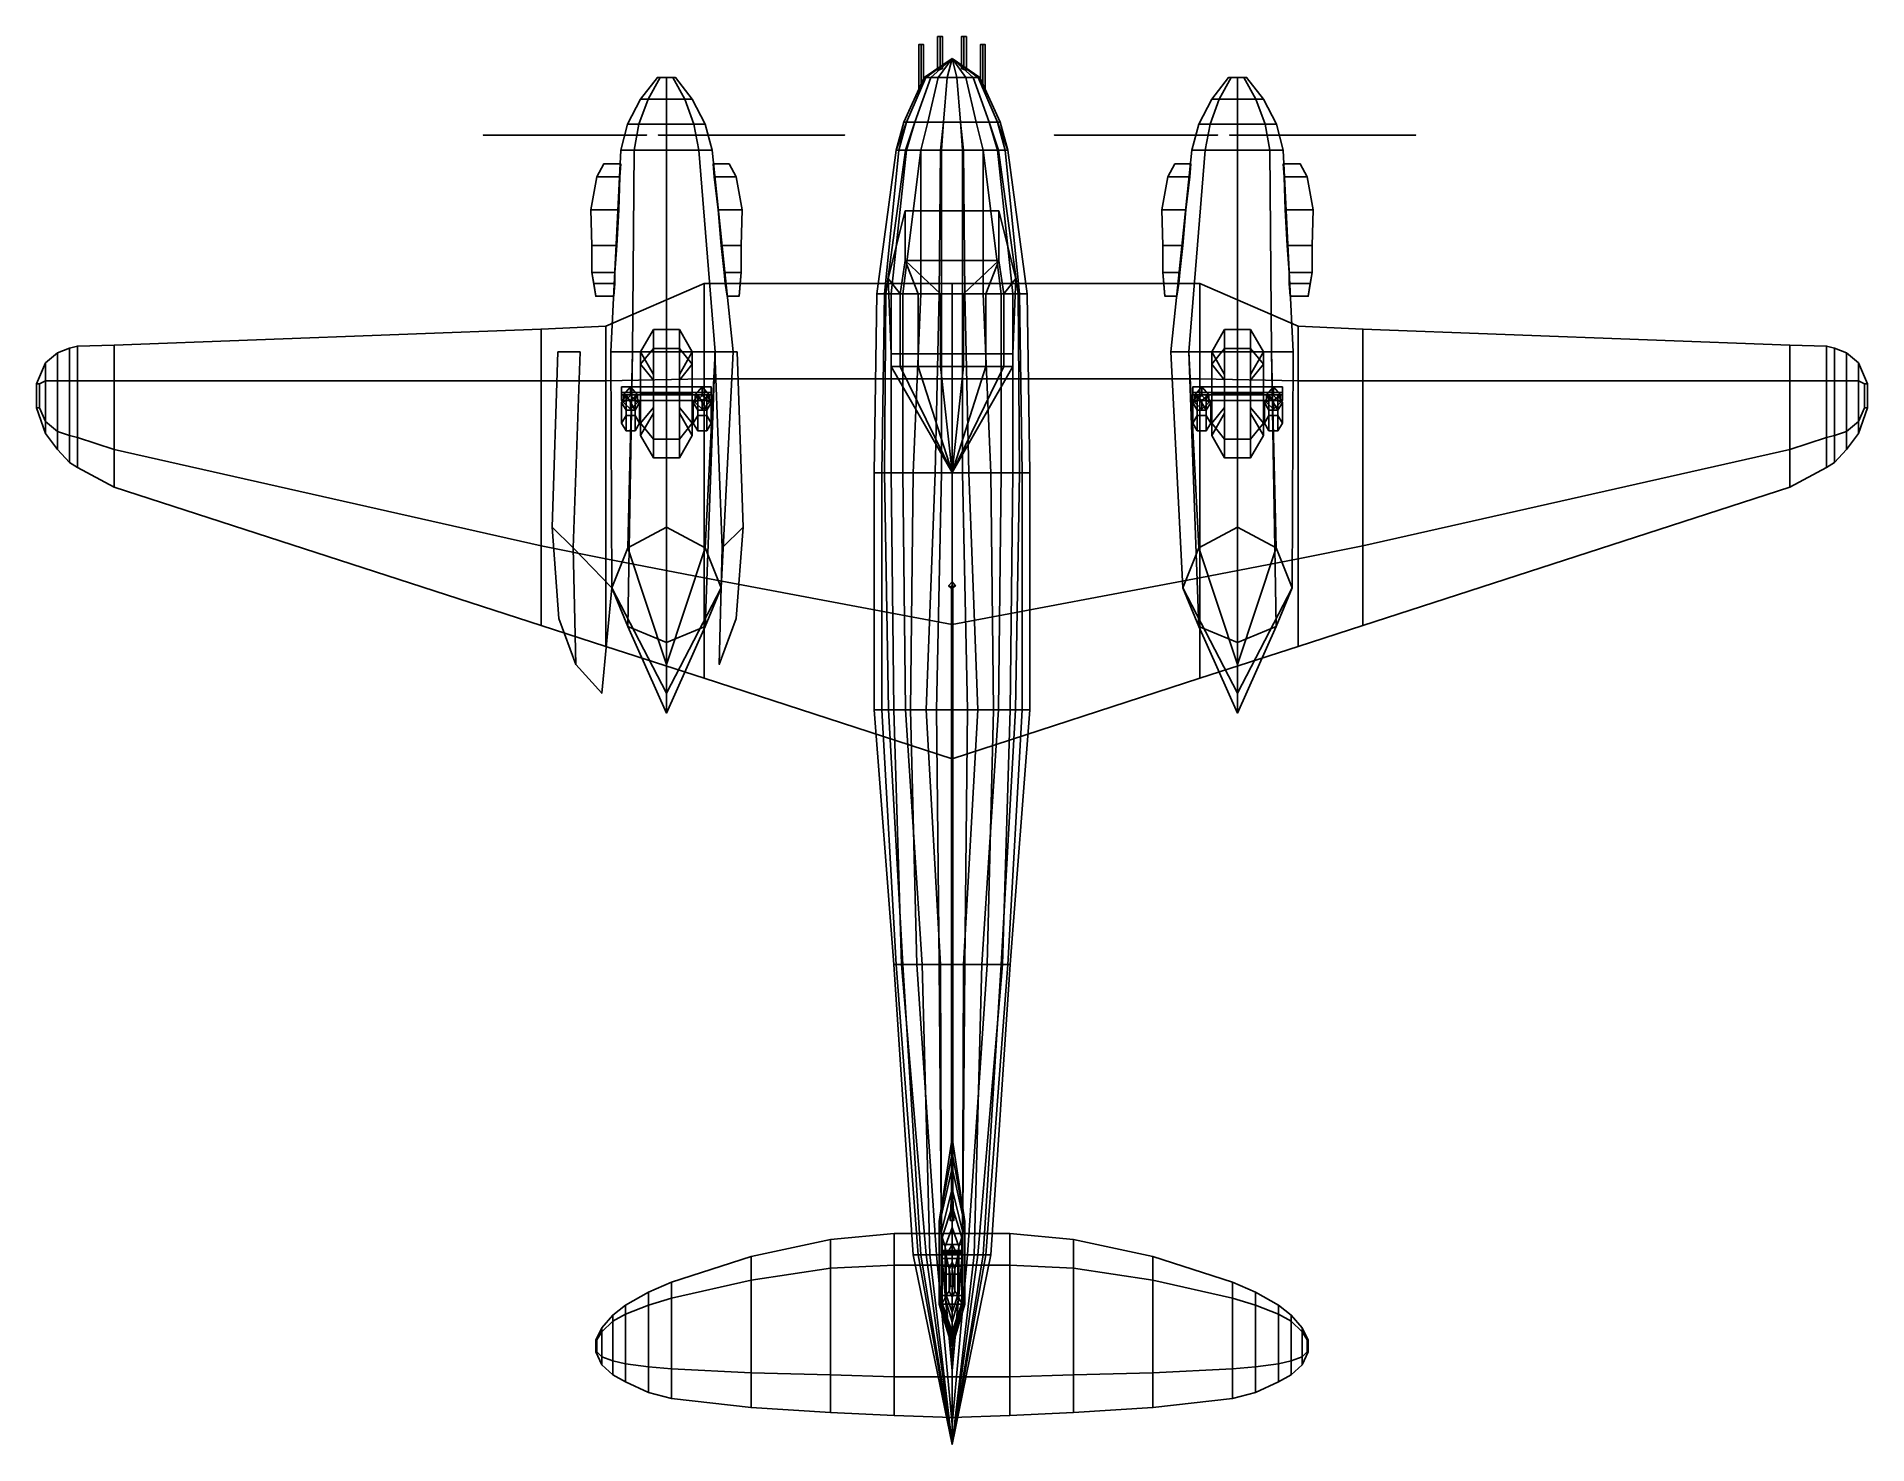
# Model space of a CAD drawing. Header units: millimetres. Extents: x -9 to 9, y -7 to 105.
# Drawn here: x -9.2 to 9.2, y -6.97 to 7.18 of the extents above.
import ezdxf

# ---------------------------------------------------------------- set-up
doc = ezdxf.new("R2010")
doc.units = ezdxf.units.MM
doc.header["$MEASUREMENT"] = 0
for name, color, linetype in [('doors', 3, 'Continuous'), ('hull2', 7, 'Continuous'), ('propeller', 1, 'Continuous'), ('shassis', 3, 'Continuous'), ('wheels', 2, 'Continuous'), ('wing1', 5, 'Continuous'), ('wing2', 6, 'Continuous')]:
    doc.layers.add(name, color=color, linetype=linetype)

msp = doc.modelspace()

# ---------------------------------------------------------------- linework, layer by layer
for points in [[(-0.12, 7.18, 0.005), (-0.145, 7.18, -0.02), (-0.145, 6.84, -0.02), (-0.12, 6.85, 0.005)], [(-0.145, 7.18, -0.02), (-0.12, 7.18, -0.045), (-0.12, 6.85, -0.045), (-0.145, 6.84, -0.02)], [(-0.095, 7.18, -0.02), (-0.12, 7.18, -0.045), (-0.145, 7.18, -0.02), (-0.12, 7.18, 0.005)], [(-0.095, 7.18, -0.02), (-0.12, 7.18, 0.005), (-0.12, 6.85, 0.005), (-0.095, 6.86, -0.02)], [(-0.12, 7.18, -0.045), (-0.095, 7.18, -0.02), (-0.095, 6.86, -0.02), (-0.12, 6.85, -0.045)], [(0.12, 7.18, 0.005), (0.095, 7.18, -0.02), (0.095, 6.86, -0.02), (0.12, 6.85, 0.005)], [(0.095, 7.18, -0.02), (0.12, 7.18, -0.045), (0.12, 6.85, -0.045), (0.095, 6.86, -0.02)], [(0.145, 7.18, -0.02), (0.12, 7.18, -0.045), (0.095, 7.18, -0.02), (0.12, 7.18, 0.005)], [(0.145, 7.18, -0.02), (0.12, 7.18, 0.005), (0.12, 6.85, 0.005), (0.145, 6.84, -0.02)], [(0.12, 7.18, -0.045), (0.145, 7.18, -0.02), (0.145, 6.84, -0.02), (0.12, 6.85, -0.045)], [(-0.31, 7.1, 0.005), (-0.335, 7.1, -0.02), (-0.335, 6.61, -0.02), (-0.31, 6.67, 0.005)], [(-0.335, 7.1, -0.02), (-0.31, 7.1, -0.045), (-0.31, 6.67, -0.045), (-0.335, 6.61, -0.02)], [(-0.285, 7.1, -0.02), (-0.31, 7.1, -0.045), (-0.335, 7.1, -0.02), (-0.31, 7.1, 0.005)], [(-0.285, 7.1, -0.02), (-0.31, 7.1, 0.005), (-0.31, 6.67, 0.005), (-0.285, 6.72, -0.02)], [(-0.31, 7.1, -0.045), (-0.285, 7.1, -0.02), (-0.285, 6.72, -0.02), (-0.31, 6.67, -0.045)], [(0.31, 7.1, 0.005), (0.285, 7.1, -0.02), (0.285, 6.72, -0.02), (0.31, 6.66, 0.005)], [(0.285, 7.1, -0.02), (0.31, 7.1, -0.045), (0.31, 6.66, -0.045), (0.285, 6.72, -0.02)], [(0.335, 7.1, -0.02), (0.31, 7.1, -0.045), (0.285, 7.1, -0.02), (0.31, 7.1, 0.005)], [(0.335, 7.1, -0.02), (0.31, 7.1, 0.005), (0.31, 6.66, 0.005), (0.335, 6.61, -0.02)], [(0.31, 7.1, -0.045), (0.335, 7.1, -0.02), (0.335, 6.61, -0.02), (0.31, 6.66, -0.045)], [(0, 6.96, 0.02), (-0.28, 6.77, 0.02), (-0.263, 6.77, 0.116), (0, 6.96, 0.02)], [(0, 6.96, 0.02), (-0.263, 6.77, -0.04), (-0.28, 6.77, 0.02), (0, 6.96, 0.02)], [(0, 6.96, 0.02), (-0.263, 6.77, 0.116), (-0.214, 6.77, 0.2), (0, 6.96, 0.02)], [(0, 6.96, 0.02), (-0.214, 6.77, -0.12), (-0.263, 6.77, -0.04), (0, 6.96, 0.02)], [(0, 6.96, 0.02), (-0.214, 6.77, 0.2), (-0.14, 6.77, 0.262), (0, 6.96, 0.02)], [(0, 6.96, 0.02), (-0.14, 6.77, -0.17), (-0.214, 6.77, -0.12), (0, 6.96, 0.02)], [(0, 6.96, 0.02), (-0.14, 6.77, 0.262), (-0.049, 6.77, 0.296), (0, 6.96, 0.02)], [(0, 6.96, 0.02), (-0.049, 6.77, -0.22), (-0.14, 6.77, -0.17), (0, 6.96, 0.02)], [(0, 6.96, 0.02), (-0.049, 6.77, 0.296), (0.049, 6.77, 0.296), (0, 6.96, 0.02)], [(0, 6.96, 0.02), (0.049, 6.77, -0.22), (-0.049, 6.77, -0.22), (0, 6.96, 0.02)], [(-0.28, 6.77, 0.02), (-0.485, 6.32, 0.02), (-0.456, 6.32, 0.186), (-0.263, 6.77, 0.116)], [(-0.263, 6.77, -0.04), (-0.456, 6.32, -0.146), (-0.485, 6.32, 0.02), (-0.28, 6.77, 0.02)], [(-0.263, 6.77, 0.116), (-0.456, 6.32, 0.186), (-0.372, 6.32, 0.4), (-0.214, 6.77, 0.2)], [(-0.214, 6.77, -0.12), (-0.372, 6.32, -0.27), (-0.456, 6.32, -0.146), (-0.263, 6.77, -0.04)], [(-0.214, 6.77, 0.2), (-0.372, 6.32, 0.4), (-0.242, 6.32, 0.5), (-0.14, 6.77, 0.262)], [(-0.14, 6.77, -0.17), (-0.242, 6.32, -0.38), (-0.372, 6.32, -0.27), (-0.214, 6.77, -0.12)], [(-0.14, 6.77, 0.262), (-0.242, 6.32, 0.5), (-0.084, 6.32, 0.57), (-0.049, 6.77, 0.296)], [(-0.049, 6.77, -0.22), (-0.084, 6.32, -0.44), (-0.242, 6.32, -0.38), (-0.14, 6.77, -0.17)], [(-0.049, 6.77, 0.296), (-0.084, 6.32, 0.57), (0.084, 6.32, 0.57), (0.049, 6.77, 0.296)], [(0.049, 6.77, -0.22), (0.084, 6.32, -0.44), (-0.084, 6.32, -0.44), (-0.049, 6.77, -0.22)], [(-0.485, 6.32, 0.02), (-0.56, 6.04, 0.042), (-0.534, 6.04, 0.212), (-0.456, 6.32, 0.186)], [(-0.372, 6.32, -0.27), (-0.469, 6.04, -0.348), (-0.56, 6.04, -0.127), (-0.456, 6.32, -0.146)], [(-0.456, 6.32, -0.146), (-0.56, 6.04, -0.127), (-0.56, 6.04, 0.042), (-0.485, 6.32, 0.02)], [(-0.456, 6.32, 0.186), (-0.534, 6.04, 0.212), (-0.456, 6.04, 0.407), (-0.372, 6.32, 0.4)], [(-0.242, 6.32, -0.38), (-0.313, 6.04, -0.479), (-0.469, 6.04, -0.348), (-0.372, 6.32, -0.27)], [(-0.372, 6.32, 0.4), (-0.456, 6.04, 0.407), (-0.313, 6.04, 0.577), (-0.242, 6.32, 0.5)], [(-0.242, 6.32, 0.5), (-0.313, 6.04, 0.577), (-0.104, 6.04, 0.681), (-0.084, 6.32, 0.57)], [(-0.084, 6.32, -0.44), (-0.117, 6.04, -0.57), (-0.313, 6.04, -0.479), (-0.242, 6.32, -0.38)], [(0.084, 6.32, -0.44), (0.117, 6.04, -0.57), (-0.117, 6.04, -0.57), (-0.084, 6.32, -0.44)], [(-0.084, 6.32, 0.57), (-0.104, 6.04, 0.681), (0.104, 6.04, 0.681), (0.084, 6.32, 0.57)], [(-0.756, 4.594, -0.239), (-0.756, 4.594, 0.165), (-0.56, 6.04, 0.042), (-0.56, 6.04, -0.127)], [(-0.665, 4.594, -0.526), (-0.756, 4.594, -0.239), (-0.56, 6.04, -0.127), (-0.469, 6.04, -0.348)], [(-0.756, 4.594, 0.165), (-0.678, 4.594, 0.53), (-0.534, 6.04, 0.212), (-0.56, 6.04, 0.042)], [(-0.678, 4.594, 0.53), (-0.612, 4.594, 0.712), (-0.456, 6.04, 0.407), (-0.534, 6.04, 0.212)], [(-0.495, 4.594, -0.734), (-0.665, 4.594, -0.526), (-0.469, 6.04, -0.348), (-0.313, 6.04, -0.479)], [(-0.612, 4.594, 0.712), (-0.313, 4.594, 0.803), (-0.313, 6.04, 0.577), (-0.456, 6.04, 0.407)], [(-0.13, 4.594, -0.852), (-0.495, 4.594, -0.734), (-0.313, 6.04, -0.479), (-0.117, 6.04, -0.57)], [(-0.104, 6.04, 0.681), (-0.313, 6.04, 0.577), (-0.313, 4.594, 0.803), (-0.104, 4.594, 0.829)], [(0.13, 4.594, -0.852), (-0.13, 4.594, -0.852), (-0.117, 6.04, -0.57), (0.117, 6.04, -0.57)], [(0.104, 6.04, 0.681), (-0.104, 6.04, 0.681), (-0.104, 4.594, 0.829), (0.104, 4.594, 0.829)], [(-0.521, 4.594, 1.116), (-0.47, 4.93, 1.18), (-0.47, 5.43, 0.54), (-0.64, 4.75, 0.55)], [(-0.47, 4.93, 1.18), (0.47, 4.93, 1.18), (0.47, 5.43, 0.54), (-0.47, 5.43, 0.54)], [(-0.339, 4.594, 1.233), (-0.47, 4.93, 1.18), (-0.47, 4.93, 1.18), (-0.521, 4.594, 1.116)], [(-0.117, 4.594, 1.298), (0.117, 4.594, 1.298), (0.47, 4.93, 1.18), (-0.47, 4.93, 1.18)], [(-0.117, 4.594, 1.298), (-0.47, 4.93, 1.18), (-0.47, 4.93, 1.18), (-0.339, 4.594, 1.233)], [(-0.612, 3.99, 0.712), (-0.521, 3.99, 1.116), (-0.521, 4.594, 1.116), (-0.64, 4.75, 0.55)], [(-0.782, 2.795, 0.245), (-0.704, 2.795, 0.557), (-0.678, 4.594, 0.53), (-0.756, 4.594, 0.165)], [(-0.782, 2.795, -0.172), (-0.782, 2.795, 0.245), (-0.756, 4.594, 0.165), (-0.756, 4.594, -0.239)], [(-0.678, 2.795, -0.511), (-0.782, 2.795, -0.172), (-0.756, 4.594, -0.239), (-0.665, 4.594, -0.526)], [(-0.704, 2.795, 0.557), (-0.612, 2.795, 0.74), (-0.612, 4.594, 0.712), (-0.678, 4.594, 0.53)], [(-0.495, 2.795, -0.707), (-0.678, 2.795, -0.511), (-0.665, 4.594, -0.526), (-0.495, 4.594, -0.734)], [(-0.612, 2.795, 0.74), (-0.391, 2.795, 0.974), (-0.313, 4.594, 0.803), (-0.612, 4.594, 0.712)], [(-0.521, 3.99, 1.116), (-0.339, 3.99, 1.233), (-0.339, 4.594, 1.233), (-0.521, 4.594, 1.116)], [(-0.169, 2.795, -0.824), (-0.495, 2.795, -0.707), (-0.495, 4.594, -0.734), (-0.13, 4.594, -0.852)], [(-0.104, 4.594, 0.829), (-0.313, 4.594, 0.803), (-0.391, 2.795, 0.974), (-0.104, 2.795, 1.065)], [(-0.339, 3.99, 1.233), (-0.117, 3.99, 1.298), (-0.117, 4.594, 1.298), (-0.339, 4.594, 1.233)], [(0.169, 2.795, -0.824), (-0.169, 2.795, -0.824), (-0.13, 4.594, -0.852), (0.13, 4.594, -0.852)], [(-0.117, 3.99, 1.298), (0.117, 3.99, 1.298), (0.117, 4.594, 1.298), (-0.117, 4.594, 1.298)], [(0.104, 4.594, 0.829), (-0.104, 4.594, 0.829), (-0.104, 2.795, 1.065), (0.104, 2.795, 1.065)], [(-0.612, 3.864, 0.712), (-0.521, 3.864, 1.116), (-0.521, 3.99, 1.116), (-0.612, 3.99, 0.712)], [(-0.521, 3.864, 1.116), (-0.339, 3.864, 1.233), (-0.339, 3.99, 1.233), (-0.521, 3.99, 1.116)], [(-0.339, 3.864, 1.233), (-0.117, 3.864, 1.29), (-0.117, 3.99, 1.298), (-0.339, 3.99, 1.233)], [(-0.117, 3.864, 1.29), (0.117, 3.864, 1.29), (0.117, 3.99, 1.298), (-0.117, 3.99, 1.298)], [(0, 2.8, 0.94), (0, 2.8, 1.04), (-0.521, 3.864, 1.116), (-0.612, 3.864, 0.712)], [(0, 2.8, 1.04), (0, 2.8, 1.06), (-0.339, 3.864, 1.233), (-0.521, 3.864, 1.116)], [(0, 2.8, 1.06), (0, 2.8, 1.07), (-0.117, 3.864, 1.29), (-0.339, 3.864, 1.233)], [(0, 2.8, 1.07), (0, 2.8, 1.07), (0.117, 3.864, 1.29), (-0.117, 3.864, 1.29)], [(-0.782, 0.414, 0.122), (-0.704, 0.414, 0.474), (-0.704, 2.795, 0.557), (-0.782, 2.795, 0.245)], [(-0.782, 0.414, -0.203), (-0.782, 0.414, 0.122), (-0.782, 2.795, 0.245), (-0.782, 2.795, -0.172)], [(-0.638, 0.414, -0.516), (-0.782, 0.414, -0.203), (-0.782, 2.795, -0.172), (-0.678, 2.795, -0.511)], [(-0.704, 0.414, 0.474), (-0.586, 0.414, 0.722), (-0.612, 2.795, 0.74), (-0.704, 2.795, 0.557)], [(-0.469, 0.414, -0.659), (-0.638, 0.414, -0.516), (-0.678, 2.795, -0.511), (-0.495, 2.795, -0.707)], [(-0.586, 0.414, 0.722), (-0.417, 0.414, 0.891), (-0.391, 2.795, 0.974), (-0.612, 2.795, 0.74)], [(-0.261, 0.414, -0.751), (-0.469, 0.414, -0.659), (-0.495, 2.795, -0.707), (-0.169, 2.795, -0.824)], [(-0.104, 2.795, 1.065), (-0.391, 2.795, 0.974), (-0.417, 0.414, 0.891), (-0.156, 0.414, 0.995)], [(0, 0.414, -0.79), (-0.261, 0.414, -0.751), (-0.169, 2.795, -0.824), (0, 2.795, -0.824)], [(0.104, 2.795, 1.065), (-0.104, 2.795, 1.065), (-0.156, 0.414, 0.995), (0.156, 0.414, 0.995)], [(0, 1.7, 1.02), (-0.035, 1.66, 1.02), (-0.015, 1.65, 1.91), (0, 1.665, 1.91)], [(-0.035, 1.66, 1.02), (0, 1.63, 1.02), (0, 1.635, 1.91), (-0.015, 1.65, 1.91)], [(0, 1.665, 1.91), (-0.015, 1.65, 1.91), (0, 1.635, 1.91), (0.015, 1.65, 1.91)], [(0.035, 1.66, 1.02), (0, 1.7, 1.02), (0, 1.665, 1.91), (0.015, 1.65, 1.91)], [(0, 1.63, 1.02), (0.035, 1.66, 1.02), (0.015, 1.65, 1.91), (0, 1.635, 1.91)], [(0.01, 1.64, 1.73), (-0.005, 1.64, 1.739), (-0.005, -4.456, 1.952), (0.01, -4.456, 1.943)], [(-0.005, 1.64, 1.739), (-0.005, 1.64, 1.721), (-0.005, -4.457, 1.934), (-0.005, -4.456, 1.952)], [(-0.005, 1.64, 1.721), (0.01, 1.64, 1.73), (0.01, -4.456, 1.943), (-0.005, -4.457, 1.934)], [(-0.586, -2.145, 0.36), (-0.56, -2.145, 0.49), (-0.704, 0.414, 0.474), (-0.782, 0.414, 0.122)], [(-0.586, -2.145, 0.125), (-0.586, -2.145, 0.36), (-0.782, 0.414, 0.122), (-0.782, 0.414, -0.203)], [(-0.495, -2.145, -0.083), (-0.586, -2.145, 0.125), (-0.782, 0.414, -0.203), (-0.638, 0.414, -0.516)], [(-0.56, -2.145, 0.49), (-0.508, -2.145, 0.595), (-0.586, 0.414, 0.722), (-0.704, 0.414, 0.474)], [(-0.3, -2.145, -0.265), (-0.495, -2.145, -0.083), (-0.638, 0.414, -0.516), (-0.469, 0.414, -0.659)], [(-0.508, -2.145, 0.595), (-0.352, -2.145, 0.777), (-0.417, 0.414, 0.891), (-0.586, 0.414, 0.722)], [(-0.117, -2.145, -0.357), (-0.3, -2.145, -0.265), (-0.469, 0.414, -0.659), (-0.261, 0.414, -0.751)], [(-0.156, 0.414, 0.995), (-0.417, 0.414, 0.891), (-0.352, -2.145, 0.777), (-0.13, -2.145, 0.894)], [(0, -2.145, -0.357), (-0.117, -2.145, -0.357), (-0.261, 0.414, -0.751), (0, 0.414, -0.79)], [(0.156, 0.414, 0.995), (-0.156, 0.414, 0.995), (-0.13, -2.145, 0.894), (0.13, -2.145, 0.894)], [(-0.391, -5.066, 0.262), (-0.391, -5.066, 0.484), (-0.586, -2.145, 0.36), (-0.586, -2.145, 0.125)], [(-0.313, -5.066, 0.132), (-0.391, -5.066, 0.262), (-0.586, -2.145, 0.125), (-0.495, -2.145, -0.083)], [(-0.391, -5.066, 0.484), (-0.339, -5.066, 0.588), (-0.56, -2.145, 0.49), (-0.586, -2.145, 0.36)], [(-0.339, -5.066, 0.588), (-0.261, -5.066, 0.679), (-0.508, -2.145, 0.595), (-0.56, -2.145, 0.49)], [(-0.261, -5.066, 0.679), (-0.156, -5.066, 0.757), (-0.352, -2.145, 0.777), (-0.508, -2.145, 0.595)], [(-0.222, -5.066, 0.015), (-0.313, -5.066, 0.132), (-0.495, -2.145, -0.083), (-0.3, -2.145, -0.265)], [(-0.13, -2.145, 0.894), (-0.352, -2.145, 0.777), (-0.156, -5.066, 0.757), (-0.104, -5.066, 0.783)], [(-0.104, -5.066, -0.038), (-0.222, -5.066, 0.015), (-0.3, -2.145, -0.265), (-0.117, -2.145, -0.357)], [(0, -2.145, 0.894), (-0.13, -2.145, 0.894), (-0.104, -5.066, 0.783), (0, -5.066, 0.809)], [(0.104, -5.066, -0.038), (-0.104, -5.066, -0.038), (-0.117, -2.145, -0.357), (0.117, -2.145, -0.357)], [(0, -4.04, 0.85), (0, -3.89, 0.71), (-0.13, -4.73, 0.71), (-0.13, -4.73, 0.85)], [(0, -4.19, 1.35), (0, -4.04, 0.85), (-0.13, -4.73, 0.85), (-0.13, -4.77, 1.35)], [(0.13, -4.73, 0.85), (0.13, -4.73, 0.71), (0, -3.89, 0.71), (0, -4.04, 0.85)], [(0.13, -4.77, 1.35), (0.13, -4.73, 0.85), (0, -4.04, 0.85), (0, -4.19, 1.35)], [(0, -4.4, 1.96), (0, -4.19, 1.35), (-0.13, -4.77, 1.35), (-0.11, -4.84, 1.96)], [(0.11, -4.84, 1.96), (0.13, -4.77, 1.35), (0, -4.19, 1.35), (0, -4.4, 1.96)], [(0, -4.58, 2.33), (0, -4.4, 1.96), (-0.11, -4.84, 1.96), (-0.1, -4.89, 2.33)], [(0.017, -4.72, 2.46), (-0.017, -4.72, 2.46), (0, -4.33, 2.47)], [(-0.017, -4.72, 2.46), (0, -4.72, 2.49), (0, -4.33, 2.47)], [(0, -4.72, 2.49), (0.017, -4.72, 2.46), (0, -4.33, 2.47)], [(0.1, -4.89, 2.33), (0.11, -4.84, 1.96), (0, -4.4, 1.96), (0, -4.58, 2.33)], [(0, -4.79, 2.7), (0, -4.58, 2.33), (-0.1, -4.89, 2.33), (-0.07, -4.98, 2.7)], [(0.07, -4.98, 2.7), (0.1, -4.89, 2.33), (0, -4.58, 2.33), (0, -4.79, 2.7)], [(-0.13, -4.73, 0.85), (-0.13, -5.56, 0.85), (-0.13, -5.56, 1.35), (-0.13, -4.77, 1.35)], [(-0.13, -4.73, 0.71), (-0.13, -5.56, 0.64), (-0.13, -5.56, 0.85), (-0.13, -4.73, 0.85)], [(-0.13, -4.77, 1.35), (-0.13, -5.56, 1.35), (-0.11, -5.56, 1.96), (-0.11, -4.84, 1.96)], [(0.11, -5.56, 1.96), (0.13, -5.56, 1.35), (0.13, -4.77, 1.35), (0.11, -4.84, 1.96)], [(0.13, -5.56, 0.85), (0.13, -5.56, 0.64), (0.13, -4.73, 0.71), (0.13, -4.73, 0.85)], [(0.13, -5.56, 1.35), (0.13, -5.56, 0.85), (0.13, -4.73, 0.85), (0.13, -4.77, 1.35)], [(-0.11, -4.84, 1.96), (-0.11, -5.56, 1.96), (-0.1, -5.55, 2.33), (-0.1, -4.89, 2.33)], [(-0.1, -4.89, 2.33), (-0.1, -5.55, 2.33), (-0.07, -5.5, 2.7), (-0.07, -4.98, 2.7)], [(0, -4.96, 2.93), (0, -4.79, 2.7), (-0.07, -4.98, 2.7), (-0.06, -5.07, 2.93)], [(0, -5.14, 3.1), (0, -4.96, 2.93), (-0.06, -5.07, 2.93), (-0.03, -5.21, 3.1)], [(0.06, -5.07, 2.93), (0.07, -4.98, 2.7), (0, -4.79, 2.7), (0, -4.96, 2.93)], [(0.03, -5.21, 3.1), (0.06, -5.07, 2.93), (0, -4.96, 2.93), (0, -5.14, 3.1)], [(0.07, -5.5, 2.7), (0.1, -5.55, 2.33), (0.1, -4.89, 2.33), (0.07, -4.98, 2.7)], [(0.1, -5.55, 2.33), (0.11, -5.56, 1.96), (0.11, -4.84, 1.96), (0.1, -4.89, 2.33)], [(0, -6.97, 0.45), (0, -6.97, 0.47), (-0.339, -5.066, 0.588), (-0.391, -5.066, 0.484)], [(0, -6.97, 0.44), (0, -6.97, 0.45), (-0.391, -5.066, 0.484), (-0.391, -5.066, 0.262)], [(0, -6.97, 0.42), (0, -6.97, 0.44), (-0.391, -5.066, 0.262), (-0.313, -5.066, 0.132)], [(0, -6.97, 0.47), (0, -6.97, 0.5), (-0.261, -5.066, 0.679), (-0.339, -5.066, 0.588)], [(0, -6.97, 0.38), (0, -6.97, 0.42), (-0.313, -5.066, 0.132), (-0.222, -5.066, 0.015)], [(0, -6.97, 0.5), (0, -6.77, 0.57), (-0.156, -5.066, 0.757), (-0.261, -5.066, 0.679)], [(0, -6.2, 0.15), (0, -6.97, 0.38), (-0.222, -5.066, 0.015), (-0.104, -5.066, -0.038)], [(-0.104, -5.066, 0.783), (-0.156, -5.066, 0.757), (0, -6.77, 0.57), (0, -6.23, 0.68)], [(0, -5.036, 0.809), (-0.104, -5.036, 0.783), (0, -6.2, 0.68), (0, -5.92, 0.74)], [(0, -6.2, 0.15), (0, -6.2, 0.15), (-0.104, -5.066, -0.038), (0.104, -5.066, -0.038)], [(-0.07, -4.98, 2.7), (-0.07, -5.5, 2.7), (-0.06, -5.47, 2.93), (-0.06, -5.07, 2.93)], [(-0.06, -5.07, 2.93), (-0.06, -5.47, 2.93), (-0.03, -5.43, 3.1), (-0.03, -5.21, 3.1)], [(0, -5.26, 3.16), (0, -5.14, 3.1), (-0.03, -5.21, 3.1), (-0.02, -5.26, 3.13)], [(0.02, -5.26, 3.13), (0.03, -5.21, 3.1), (0, -5.14, 3.1), (0, -5.26, 3.16)], [(0.03, -5.43, 3.1), (0.06, -5.47, 2.93), (0.06, -5.07, 2.93), (0.03, -5.21, 3.1)], [(0.06, -5.47, 2.93), (0.07, -5.5, 2.7), (0.07, -4.98, 2.7), (0.06, -5.07, 2.93)], [(-0.03, -5.21, 3.1), (-0.03, -5.43, 3.1), (-0.02, -5.38, 3.13), (-0.02, -5.26, 3.13)], [(-0.02, -5.26, 3.13), (-0.02, -5.38, 3.13), (0, -5.38, 3.16), (0, -5.26, 3.16)], [(0, -5.26, 3.16), (0, -5.38, 3.16), (0.02, -5.38, 3.13), (0.02, -5.26, 3.13)], [(0.02, -5.38, 3.13), (0.03, -5.43, 3.1), (0.03, -5.21, 3.1), (0.02, -5.26, 3.13)], [(-0.07, -5.5, 2.7), (-0.1, -5.55, 2.33), (0, -5.84, 2.33), (0, -5.74, 2.7)], [(-0.06, -5.47, 2.93), (-0.07, -5.5, 2.7), (0, -5.74, 2.7), (0, -5.64, 2.93)], [(-0.03, -5.43, 3.1), (-0.06, -5.47, 2.93), (0, -5.64, 2.93), (0, -5.49, 3.1)], [(-0.02, -5.38, 3.13), (-0.03, -5.43, 3.1), (0, -5.49, 3.1), (0, -5.38, 3.16)], [(0, -5.38, 3.16), (0, -5.49, 3.1), (0.03, -5.43, 3.1), (0.02, -5.38, 3.13)], [(0, -5.49, 3.1), (0, -5.64, 2.93), (0.06, -5.47, 2.93), (0.03, -5.43, 3.1)], [(0, -5.64, 2.93), (0, -5.74, 2.7), (0.07, -5.5, 2.7), (0.06, -5.47, 2.93)], [(0, -5.74, 2.7), (0, -5.84, 2.33), (0.1, -5.55, 2.33), (0.07, -5.5, 2.7)], [(-0.13, -5.56, 1.35), (-0.13, -5.56, 0.85), (0, -5.98, 0.85), (0, -5.94, 1.35)], [(-0.13, -5.56, 0.85), (-0.13, -5.56, 0.64), (0, -5.99, 0.71), (0, -5.98, 0.85)], [(-0.11, -5.56, 1.96), (-0.13, -5.56, 1.35), (0, -5.94, 1.35), (0, -5.89, 1.96)], [(-0.1, -5.55, 2.33), (-0.11, -5.56, 1.96), (0, -5.89, 1.96), (0, -5.84, 2.33)], [(0, -5.84, 2.33), (0, -5.89, 1.96), (0.11, -5.56, 1.96), (0.1, -5.55, 2.33)], [(0, -5.98, 0.85), (0, -5.99, 0.71), (0.13, -5.56, 0.64), (0.13, -5.56, 0.85)], [(0, -5.94, 1.35), (0, -5.98, 0.85), (0.13, -5.56, 0.85), (0.13, -5.56, 1.35)], [(0, -5.89, 1.96), (0, -5.94, 1.35), (0.13, -5.56, 1.35), (0.11, -5.56, 1.96)]]:
    msp.add_3dface(points)
at = {"layer": 'doors'}
for points in [[(-3.737, 4.01, -0.53), (-3.96, 4.01, -0.87), (-4.02, 2.25, -0.87), (-3.809, 2.04, -0.481)], [(-2.16, 4.01, -1.13), (-2.383, 4.01, -0.64), (-2.311, 2.04, -0.741), (-2.1, 2.25, -1.13)], [(-3.809, 2.04, -0.481), (-4.02, 2.25, -0.87), (-3.95, 1.33, -0.87), (-3.78, 0.87, -0.87)], [(-2.1, 2.25, -1.13), (-2.311, 2.04, -0.741), (-2.34, 0.87, -1.13), (-2.17, 1.33, -1.13)], [(-3.42, 1.64, -0.32), (-3.809, 2.04, -0.481), (-3.78, 0.87, -0.87), (-3.52, 0.58, -0.87)]]:
    msp.add_3dface(points, dxfattribs=at)
at = {"layer": 'hull2'}
for points in [[(0, 6.96, 0.02), (0.263, 6.77, -0.04), (0.28, 6.77, 0.02), (0, 6.96, 0.02)], [(0, 6.96, 0.02), (0.214, 6.77, -0.12), (0.263, 6.77, -0.04), (0, 6.96, 0.02)], [(0, 6.96, 0.02), (0.14, 6.77, -0.17), (0.214, 6.77, -0.12), (0, 6.96, 0.02)], [(0, 6.96, 0.02), (0.049, 6.77, -0.22), (0.14, 6.77, -0.17), (0, 6.96, 0.02)], [(0, 6.96, 0.02), (0.14, 6.77, 0.262), (0.049, 6.77, 0.296), (0, 6.96, 0.02)], [(0, 6.96, 0.02), (0.214, 6.77, 0.2), (0.14, 6.77, 0.262), (0, 6.96, 0.02)], [(0, 6.96, 0.02), (0.263, 6.77, 0.116), (0.214, 6.77, 0.2), (0, 6.96, 0.02)], [(0, 6.96, 0.02), (0.28, 6.77, 0.02), (0.263, 6.77, 0.116), (0, 6.96, 0.02)], [(0.14, 6.77, 0.262), (0.242, 6.32, 0.5), (0.084, 6.32, 0.57), (0.049, 6.77, 0.296)], [(0.049, 6.77, -0.22), (0.084, 6.32, -0.44), (0.242, 6.32, -0.38), (0.14, 6.77, -0.17)], [(0.214, 6.77, 0.2), (0.372, 6.32, 0.4), (0.242, 6.32, 0.5), (0.14, 6.77, 0.262)], [(0.14, 6.77, -0.17), (0.242, 6.32, -0.38), (0.372, 6.32, -0.27), (0.214, 6.77, -0.12)], [(0.214, 6.77, -0.12), (0.372, 6.32, -0.27), (0.456, 6.32, -0.146), (0.263, 6.77, -0.04)], [(0.263, 6.77, 0.116), (0.456, 6.32, 0.186), (0.372, 6.32, 0.4), (0.214, 6.77, 0.2)], [(0.263, 6.77, -0.04), (0.456, 6.32, -0.146), (0.485, 6.32, 0.02), (0.28, 6.77, 0.02)], [(0.28, 6.77, 0.02), (0.485, 6.32, 0.02), (0.456, 6.32, 0.186), (0.263, 6.77, 0.116)], [(0.084, 6.32, -0.44), (0.117, 6.04, -0.57), (0.313, 6.04, -0.479), (0.242, 6.32, -0.38)], [(0.242, 6.32, 0.5), (0.313, 6.04, 0.577), (0.104, 6.04, 0.681), (0.084, 6.32, 0.57)], [(0.372, 6.32, 0.4), (0.456, 6.04, 0.407), (0.313, 6.04, 0.577), (0.242, 6.32, 0.5)], [(0.242, 6.32, -0.38), (0.313, 6.04, -0.479), (0.469, 6.04, -0.348), (0.372, 6.32, -0.27)], [(0.372, 6.32, -0.27), (0.469, 6.04, -0.348), (0.56, 6.04, -0.127), (0.456, 6.32, -0.146)], [(0.456, 6.32, 0.186), (0.534, 6.04, 0.212), (0.456, 6.04, 0.407), (0.372, 6.32, 0.4)], [(0.456, 6.32, -0.146), (0.56, 6.04, -0.127), (0.56, 6.04, 0.042), (0.485, 6.32, 0.02)], [(0.485, 6.32, 0.02), (0.56, 6.04, 0.042), (0.534, 6.04, 0.212), (0.456, 6.32, 0.186)], [(0.104, 6.04, 0.681), (0.313, 6.04, 0.577), (0.313, 4.594, 0.803), (0.104, 4.594, 0.829)], [(0.13, 4.594, -0.852), (0.495, 4.594, -0.734), (0.313, 6.04, -0.479), (0.117, 6.04, -0.57)], [(0.495, 4.594, -0.734), (0.665, 4.594, -0.526), (0.469, 6.04, -0.348), (0.313, 6.04, -0.479)], [(0.612, 4.594, 0.712), (0.313, 4.594, 0.803), (0.313, 6.04, 0.577), (0.456, 6.04, 0.407)], [(0.678, 4.594, 0.53), (0.612, 4.594, 0.712), (0.456, 6.04, 0.407), (0.534, 6.04, 0.212)], [(0.665, 4.594, -0.526), (0.756, 4.594, -0.239), (0.56, 6.04, -0.127), (0.469, 6.04, -0.348)], [(0.756, 4.594, 0.165), (0.678, 4.594, 0.53), (0.534, 6.04, 0.212), (0.56, 6.04, 0.042)], [(0.756, 4.594, -0.239), (0.756, 4.594, 0.165), (0.56, 6.04, 0.042), (0.56, 6.04, -0.127)], [(0.521, 4.594, 1.116), (0.47, 4.93, 1.18), (0.47, 5.43, 0.54), (0.64, 4.75, 0.55)], [(0.117, 4.594, 1.298), (0.47, 4.93, 1.18), (0.47, 4.93, 1.18), (0.339, 4.594, 1.233)], [(0.339, 4.594, 1.233), (0.47, 4.93, 1.18), (0.47, 4.93, 1.18), (0.521, 4.594, 1.116)], [(0.612, 3.99, 0.712), (0.521, 3.99, 1.116), (0.521, 4.594, 1.116), (0.64, 4.75, 0.55)], [(0.104, 4.594, 0.829), (0.313, 4.594, 0.803), (0.391, 2.795, 0.974), (0.104, 2.795, 1.065)], [(0.339, 3.99, 1.233), (0.117, 3.99, 1.298), (0.117, 4.594, 1.298), (0.339, 4.594, 1.233)], [(0.169, 2.795, -0.824), (0.495, 2.795, -0.707), (0.495, 4.594, -0.734), (0.13, 4.594, -0.852)], [(0.612, 2.795, 0.74), (0.391, 2.795, 0.974), (0.313, 4.594, 0.803), (0.612, 4.594, 0.712)], [(0.521, 3.99, 1.116), (0.339, 3.99, 1.233), (0.339, 4.594, 1.233), (0.521, 4.594, 1.116)], [(0.495, 2.795, -0.707), (0.678, 2.795, -0.511), (0.665, 4.594, -0.526), (0.495, 4.594, -0.734)], [(0.704, 2.795, 0.557), (0.612, 2.795, 0.74), (0.612, 4.594, 0.712), (0.678, 4.594, 0.53)], [(0.678, 2.795, -0.511), (0.782, 2.795, -0.172), (0.756, 4.594, -0.239), (0.665, 4.594, -0.526)], [(0.782, 2.795, 0.245), (0.704, 2.795, 0.557), (0.678, 4.594, 0.53), (0.756, 4.594, 0.165)], [(0.782, 2.795, -0.172), (0.782, 2.795, 0.245), (0.756, 4.594, 0.165), (0.756, 4.594, -0.239)], [(0.339, 3.864, 1.233), (0.117, 3.864, 1.29), (0.117, 3.99, 1.298), (0.339, 3.99, 1.233)], [(0.521, 3.864, 1.116), (0.339, 3.864, 1.233), (0.339, 3.99, 1.233), (0.521, 3.99, 1.116)], [(0.612, 3.864, 0.712), (0.521, 3.864, 1.116), (0.521, 3.99, 1.116), (0.612, 3.99, 0.712)], [(0, 2.8, 0.94), (0, 2.8, 1.04), (0.521, 3.864, 1.116), (0.612, 3.864, 0.712)], [(0, 2.8, 1.06), (0, 2.8, 1.07), (0.117, 3.864, 1.29), (0.339, 3.864, 1.233)], [(0, 2.8, 1.04), (0, 2.8, 1.06), (0.339, 3.864, 1.233), (0.521, 3.864, 1.116)], [(0, 0.414, -0.79), (0.261, 0.414, -0.751), (0.169, 2.795, -0.824), (0, 2.795, -0.824)], [(0.104, 2.795, 1.065), (0.391, 2.795, 0.974), (0.417, 0.414, 0.891), (0.156, 0.414, 0.995)], [(0.261, 0.414, -0.751), (0.469, 0.414, -0.659), (0.495, 2.795, -0.707), (0.169, 2.795, -0.824)], [(0.586, 0.414, 0.722), (0.417, 0.414, 0.891), (0.391, 2.795, 0.974), (0.612, 2.795, 0.74)], [(0.469, 0.414, -0.659), (0.638, 0.414, -0.516), (0.678, 2.795, -0.511), (0.495, 2.795, -0.707)], [(0.704, 0.414, 0.474), (0.586, 0.414, 0.722), (0.612, 2.795, 0.74), (0.704, 2.795, 0.557)], [(0.638, 0.414, -0.516), (0.782, 0.414, -0.203), (0.782, 2.795, -0.172), (0.678, 2.795, -0.511)], [(0.782, 0.414, 0.122), (0.704, 0.414, 0.474), (0.704, 2.795, 0.557), (0.782, 2.795, 0.245)], [(0.782, 0.414, -0.203), (0.782, 0.414, 0.122), (0.782, 2.795, 0.245), (0.782, 2.795, -0.172)], [(0, -2.145, -0.357), (0.117, -2.145, -0.357), (0.261, 0.414, -0.751), (0, 0.414, -0.79)], [(0.117, -2.145, -0.357), (0.3, -2.145, -0.265), (0.469, 0.414, -0.659), (0.261, 0.414, -0.751)], [(0.156, 0.414, 0.995), (0.417, 0.414, 0.891), (0.352, -2.145, 0.777), (0.13, -2.145, 0.894)], [(0.3, -2.145, -0.265), (0.495, -2.145, -0.083), (0.638, 0.414, -0.516), (0.469, 0.414, -0.659)], [(0.508, -2.145, 0.595), (0.352, -2.145, 0.777), (0.417, 0.414, 0.891), (0.586, 0.414, 0.722)], [(0.495, -2.145, -0.083), (0.586, -2.145, 0.125), (0.782, 0.414, -0.203), (0.638, 0.414, -0.516)], [(0.56, -2.145, 0.49), (0.508, -2.145, 0.595), (0.586, 0.414, 0.722), (0.704, 0.414, 0.474)], [(0.586, -2.145, 0.36), (0.56, -2.145, 0.49), (0.704, 0.414, 0.474), (0.782, 0.414, 0.122)], [(0.586, -2.145, 0.125), (0.586, -2.145, 0.36), (0.782, 0.414, 0.122), (0.782, 0.414, -0.203)], [(0, -2.145, 0.894), (0.13, -2.145, 0.894), (0.104, -5.066, 0.783), (0, -5.066, 0.809)], [(0.104, -5.066, -0.038), (0.222, -5.066, 0.015), (0.3, -2.145, -0.265), (0.117, -2.145, -0.357)], [(0.13, -2.145, 0.894), (0.352, -2.145, 0.777), (0.156, -5.066, 0.757), (0.104, -5.066, 0.783)], [(0.261, -5.066, 0.679), (0.156, -5.066, 0.757), (0.352, -2.145, 0.777), (0.508, -2.145, 0.595)], [(0.222, -5.066, 0.015), (0.313, -5.066, 0.132), (0.495, -2.145, -0.083), (0.3, -2.145, -0.265)], [(0.339, -5.066, 0.588), (0.261, -5.066, 0.679), (0.508, -2.145, 0.595), (0.56, -2.145, 0.49)], [(0.313, -5.066, 0.132), (0.391, -5.066, 0.262), (0.586, -2.145, 0.125), (0.495, -2.145, -0.083)], [(0.391, -5.066, 0.484), (0.339, -5.066, 0.588), (0.56, -2.145, 0.49), (0.586, -2.145, 0.36)], [(0.391, -5.066, 0.262), (0.391, -5.066, 0.484), (0.586, -2.145, 0.36), (0.586, -2.145, 0.125)], [(0, -5.036, 0.809), (0.104, -5.036, 0.783), (0, -6.2, 0.68), (0, -5.92, 0.74)], [(0, -6.97, 0.44), (0, -6.97, 0.45), (0.391, -5.066, 0.484), (0.391, -5.066, 0.262)], [(0, -6.97, 0.42), (0, -6.97, 0.44), (0.391, -5.066, 0.262), (0.313, -5.066, 0.132)], [(0, -6.97, 0.38), (0, -6.97, 0.42), (0.313, -5.066, 0.132), (0.222, -5.066, 0.015)], [(0, -6.2, 0.15), (0, -6.97, 0.38), (0.222, -5.066, 0.015), (0.104, -5.066, -0.038)], [(0, -6.97, 0.45), (0, -6.97, 0.47), (0.339, -5.066, 0.588), (0.391, -5.066, 0.484)], [(0, -6.97, 0.47), (0, -6.97, 0.5), (0.261, -5.066, 0.679), (0.339, -5.066, 0.588)], [(0, -6.97, 0.5), (0, -6.77, 0.57), (0.156, -5.066, 0.757), (0.261, -5.066, 0.679)], [(0.104, -5.066, 0.783), (0.156, -5.066, 0.757), (0, -6.77, 0.57), (0, -6.23, 0.68)]]:
    msp.add_3dface(points, dxfattribs=at)
at = {"layer": 'propeller'}
for points in [[(-2.934, 6.77, 0.224), (-2.96, 6.77, 0.16), (-3.13, 6.55, 0.16), (-3.054, 6.55, 0.344)], [(-2.96, 6.77, 0.16), (-2.934, 6.77, 0.096), (-3.054, 6.55, -0.024), (-3.13, 6.55, 0.16)], [(-2.87, 6.77, 0.25), (-2.934, 6.77, 0.224), (-3.054, 6.55, 0.344), (-2.87, 6.55, 0.42)], [(-2.934, 6.77, 0.096), (-2.87, 6.77, 0.07), (-2.87, 6.55, -0.1), (-3.054, 6.55, -0.024)], [(-2.806, 6.77, 0.224), (-2.96, 6.77, 0.16), (-2.934, 6.77, 0.224), (-2.87, 6.77, 0.25)], [(-2.78, 6.77, 0.16), (-2.934, 6.77, 0.096), (-2.96, 6.77, 0.16), (-2.806, 6.77, 0.224)], [(-2.806, 6.77, 0.096), (-2.87, 6.77, 0.07), (-2.934, 6.77, 0.096), (-2.78, 6.77, 0.16)], [(-2.806, 6.77, 0.224), (-2.87, 6.77, 0.25), (-2.87, 6.55, 0.42), (-2.686, 6.55, 0.344)], [(-2.87, 6.77, 0.07), (-2.806, 6.77, 0.096), (-2.686, 6.55, -0.024), (-2.87, 6.55, -0.1)], [(-2.78, 6.77, 0.16), (-2.806, 6.77, 0.224), (-2.686, 6.55, 0.344), (-2.61, 6.55, 0.16)], [(-2.806, 6.77, 0.096), (-2.78, 6.77, 0.16), (-2.61, 6.55, 0.16), (-2.686, 6.55, -0.024)], [(2.78, 6.77, 0.16), (2.806, 6.77, 0.096), (2.686, 6.55, -0.024), (2.61, 6.55, 0.16)], [(2.806, 6.77, 0.224), (2.78, 6.77, 0.16), (2.61, 6.55, 0.16), (2.686, 6.55, 0.344)], [(2.87, 6.77, 0.25), (2.806, 6.77, 0.224), (2.686, 6.55, 0.344), (2.87, 6.55, 0.42)], [(2.806, 6.77, 0.096), (2.87, 6.77, 0.07), (2.87, 6.55, -0.1), (2.686, 6.55, -0.024)], [(2.96, 6.77, 0.16), (2.806, 6.77, 0.096), (2.78, 6.77, 0.16), (2.934, 6.77, 0.224)], [(2.934, 6.77, 0.224), (2.78, 6.77, 0.16), (2.806, 6.77, 0.224), (2.87, 6.77, 0.25)], [(2.934, 6.77, 0.096), (2.87, 6.77, 0.07), (2.806, 6.77, 0.096), (2.96, 6.77, 0.16)], [(2.934, 6.77, 0.224), (2.87, 6.77, 0.25), (2.87, 6.55, 0.42), (3.054, 6.55, 0.344)], [(2.87, 6.77, 0.07), (2.934, 6.77, 0.096), (3.054, 6.55, -0.024), (2.87, 6.55, -0.1)], [(2.934, 6.77, 0.096), (2.96, 6.77, 0.16), (3.13, 6.55, 0.16), (3.054, 6.55, -0.024)], [(2.96, 6.77, 0.16), (2.934, 6.77, 0.224), (3.054, 6.55, 0.344), (3.13, 6.55, 0.16)], [(-3.146, 6.3, -0.116), (-3.26, 6.3, 0.16), (-3.13, 6.55, 0.16), (-3.054, 6.55, -0.024)], [(-3.26, 6.3, 0.16), (-3.146, 6.3, 0.436), (-3.054, 6.55, 0.344), (-3.13, 6.55, 0.16)], [(-2.87, 6.3, -0.23), (-3.146, 6.3, -0.116), (-3.054, 6.55, -0.024), (-2.87, 6.55, -0.1)], [(-3.146, 6.3, 0.436), (-2.87, 6.3, 0.55), (-2.87, 6.55, 0.42), (-3.054, 6.55, 0.344)], [(-2.594, 6.3, -0.116), (-2.87, 6.3, -0.23), (-2.87, 6.55, -0.1), (-2.686, 6.55, -0.024)], [(-2.87, 6.3, 0.55), (-2.594, 6.3, 0.436), (-2.686, 6.55, 0.344), (-2.87, 6.55, 0.42)], [(-2.48, 6.3, 0.16), (-2.594, 6.3, -0.116), (-2.686, 6.55, -0.024), (-2.61, 6.55, 0.16)], [(-2.594, 6.3, 0.436), (-2.48, 6.3, 0.16), (-2.61, 6.55, 0.16), (-2.686, 6.55, 0.344)], [(2.594, 6.3, -0.116), (2.48, 6.3, 0.16), (2.61, 6.55, 0.16), (2.686, 6.55, -0.024)], [(2.48, 6.3, 0.16), (2.594, 6.3, 0.436), (2.686, 6.55, 0.344), (2.61, 6.55, 0.16)], [(2.594, 6.3, 0.436), (2.87, 6.3, 0.55), (2.87, 6.55, 0.42), (2.686, 6.55, 0.344)], [(2.87, 6.3, -0.23), (2.594, 6.3, -0.116), (2.686, 6.55, -0.024), (2.87, 6.55, -0.1)], [(2.87, 6.3, 0.55), (3.146, 6.3, 0.436), (3.054, 6.55, 0.344), (2.87, 6.55, 0.42)], [(3.146, 6.3, -0.116), (2.87, 6.3, -0.23), (2.87, 6.55, -0.1), (3.054, 6.55, -0.024)], [(3.26, 6.3, 0.16), (3.146, 6.3, -0.116), (3.054, 6.55, -0.024), (3.13, 6.55, 0.16)], [(3.146, 6.3, 0.436), (3.26, 6.3, 0.16), (3.13, 6.55, 0.16), (3.054, 6.55, 0.344)], [(-3.146, 6.3, 0.436), (-3.26, 6.3, 0.16), (-3.33, 6.04, 0.16), (-3.195, 6.04, 0.485)], [(-3.26, 6.3, 0.16), (-3.146, 6.3, -0.116), (-3.195, 6.04, -0.165), (-3.33, 6.04, 0.16)], [(-2.87, 6.3, 0.55), (-3.146, 6.3, 0.436), (-3.195, 6.04, 0.485), (-2.87, 6.04, 0.62)], [(-3.146, 6.3, -0.116), (-2.87, 6.3, -0.23), (-2.87, 6.04, -0.3), (-3.195, 6.04, -0.165)], [(-2.594, 6.3, 0.436), (-2.87, 6.3, 0.55), (-2.87, 6.04, 0.62), (-2.545, 6.04, 0.485)], [(-2.87, 6.3, -0.23), (-2.594, 6.3, -0.116), (-2.545, 6.04, -0.165), (-2.87, 6.04, -0.3)], [(-2.48, 6.3, 0.16), (-2.594, 6.3, 0.436), (-2.545, 6.04, 0.485), (-2.41, 6.04, 0.16)], [(-2.594, 6.3, -0.116), (-2.48, 6.3, 0.16), (-2.41, 6.04, 0.16), (-2.545, 6.04, -0.165)], [(2.594, 6.3, 0.436), (2.48, 6.3, 0.16), (2.41, 6.04, 0.16), (2.545, 6.04, 0.485)], [(2.48, 6.3, 0.16), (2.594, 6.3, -0.116), (2.545, 6.04, -0.165), (2.41, 6.04, 0.16)], [(2.87, 6.3, 0.55), (2.594, 6.3, 0.436), (2.545, 6.04, 0.485), (2.87, 6.04, 0.62)], [(2.594, 6.3, -0.116), (2.87, 6.3, -0.23), (2.87, 6.04, -0.3), (2.545, 6.04, -0.165)], [(3.146, 6.3, 0.436), (2.87, 6.3, 0.55), (2.87, 6.04, 0.62), (3.195, 6.04, 0.485)], [(2.87, 6.3, -0.23), (3.146, 6.3, -0.116), (3.195, 6.04, -0.165), (2.87, 6.04, -0.3)], [(3.26, 6.3, 0.16), (3.146, 6.3, 0.436), (3.195, 6.04, 0.485), (3.33, 6.04, 0.16)], [(3.146, 6.3, -0.116), (3.26, 6.3, 0.16), (3.33, 6.04, 0.16), (3.195, 6.04, -0.165)], [(-4.681, 6.19, -0.863), (-4.711, 6.19, -0.811), (-4.666, 6.19, -0.75), (-4.601, 6.19, -0.862)], [(-4.601, 6.19, -0.862), (-4.666, 6.19, -0.75), (-4.711, 6.19, -0.811), (-4.681, 6.19, -0.863)], [(-4.138, 6.19, -0.664), (-4.268, 6.19, -0.439), (-4.666, 6.19, -0.75), (-4.601, 6.19, -0.862)], [(-4.601, 6.19, -0.862), (-4.666, 6.19, -0.75), (-4.268, 6.19, -0.439), (-4.138, 6.19, -0.664)], [(-4.138, 6.19, -0.664), (-4.268, 6.19, -0.439), (-4.151, 6.19, -0.36), (-3.462, 6.19, -0.274)], [(-3.462, 6.19, -0.274), (-4.151, 6.19, -0.36), (-4.268, 6.19, -0.439), (-4.138, 6.19, -0.664)], [(-3.462, 6.19, -0.274), (-4.151, 6.19, -0.36), (-3.909, 6.19, -0.22), (-3.726, 6.19, -0.138)], [(-3.726, 6.19, -0.138), (-3.909, 6.19, -0.22), (-4.151, 6.19, -0.36), (-3.462, 6.19, -0.274)], [(-3.07, 6.19, -0.013), (-3.125, 6.19, 0.082), (-3.726, 6.19, -0.138), (-3.462, 6.19, -0.274)], [(-3.462, 6.19, -0.274), (-3.726, 6.19, -0.138), (-3.125, 6.19, 0.082), (-3.07, 6.19, -0.013)], [(-2.95, 6.19, 1.67), (-2.69, 6.19, 1.67), (-2.76, 6.19, 2.17), (-2.89, 6.19, 2.17)], [(-2.89, 6.19, 2.17), (-2.76, 6.19, 2.17), (-2.69, 6.19, 1.67), (-2.95, 6.19, 1.67)], [(-2.95, 6.19, 0.89), (-2.68, 6.19, 1.53), (-2.69, 6.19, 1.67), (-2.95, 6.19, 1.67)], [(-2.95, 6.19, 1.67), (-2.69, 6.19, 1.67), (-2.68, 6.19, 1.53), (-2.95, 6.19, 0.89)], [(-2.95, 6.19, 0.89), (-2.68, 6.19, 1.53), (-2.68, 6.19, 1.25), (-2.7, 6.19, 1.05)], [(-2.7, 6.19, 1.05), (-2.68, 6.19, 1.25), (-2.68, 6.19, 1.53), (-2.95, 6.19, 0.89)], [(-2.92, 6.19, 0.42), (-2.81, 6.19, 0.42), (-2.7, 6.19, 1.05), (-2.95, 6.19, 0.89)], [(-2.95, 6.19, 0.89), (-2.7, 6.19, 1.05), (-2.81, 6.19, 0.42), (-2.92, 6.19, 0.42)], [(-2.89, 6.19, 2.17), (-2.76, 6.19, 2.17), (-2.79, 6.19, 2.24), (-2.85, 6.19, 2.24)], [(-2.85, 6.19, 2.24), (-2.79, 6.19, 2.24), (-2.76, 6.19, 2.17), (-2.89, 6.19, 2.17)], [(-2.62, 6.19, 0.073), (-2.675, 6.19, -0.022), (-2.184, 6.19, -0.432), (-2.198, 6.19, -0.136)], [(-2.198, 6.19, -0.136), (-2.184, 6.19, -0.432), (-2.675, 6.19, -0.022), (-2.62, 6.19, 0.073)], [(-2.198, 6.19, -0.136), (-1.779, 6.19, -0.69), (-2.021, 6.19, -0.55), (-2.184, 6.19, -0.432)], [(-2.184, 6.19, -0.432), (-2.021, 6.19, -0.55), (-1.779, 6.19, -0.69), (-2.198, 6.19, -0.136)], [(-1.522, 6.19, -0.526), (-1.652, 6.19, -0.751), (-1.779, 6.19, -0.69), (-2.198, 6.19, -0.136)], [(-2.198, 6.19, -0.136), (-1.779, 6.19, -0.69), (-1.652, 6.19, -0.751), (-1.522, 6.19, -0.526)], [(-1.522, 6.19, -0.526), (-1.652, 6.19, -0.751), (-1.184, 6.19, -0.94), (-1.119, 6.19, -0.828)], [(-1.119, 6.19, -0.828), (-1.184, 6.19, -0.94), (-1.652, 6.19, -0.751), (-1.522, 6.19, -0.526)], [(-1.079, 6.19, -0.897), (-1.109, 6.19, -0.949), (-1.184, 6.19, -0.94), (-1.119, 6.19, -0.828)], [(-1.119, 6.19, -0.828), (-1.184, 6.19, -0.94), (-1.109, 6.19, -0.949), (-1.079, 6.19, -0.897)], [(1.139, 6.19, -0.862), (1.074, 6.19, -0.75), (1.029, 6.19, -0.811), (1.059, 6.19, -0.863)], [(1.059, 6.19, -0.863), (1.029, 6.19, -0.811), (1.074, 6.19, -0.75), (1.139, 6.19, -0.862)], [(1.139, 6.19, -0.862), (1.074, 6.19, -0.75), (1.472, 6.19, -0.439), (1.602, 6.19, -0.664)], [(1.602, 6.19, -0.664), (1.472, 6.19, -0.439), (1.074, 6.19, -0.75), (1.139, 6.19, -0.862)], [(2.278, 6.19, -0.274), (1.589, 6.19, -0.36), (1.472, 6.19, -0.439), (1.602, 6.19, -0.664)], [(1.602, 6.19, -0.664), (1.472, 6.19, -0.439), (1.589, 6.19, -0.36), (2.278, 6.19, -0.274)], [(2.014, 6.19, -0.138), (1.831, 6.19, -0.22), (1.589, 6.19, -0.36), (2.278, 6.19, -0.274)], [(2.278, 6.19, -0.274), (1.589, 6.19, -0.36), (1.831, 6.19, -0.22), (2.014, 6.19, -0.138)], [(2.278, 6.19, -0.274), (2.014, 6.19, -0.138), (2.615, 6.19, 0.082), (2.67, 6.19, -0.013)], [(2.67, 6.19, -0.013), (2.615, 6.19, 0.082), (2.014, 6.19, -0.138), (2.278, 6.19, -0.274)], [(2.79, 6.19, 0.89), (3.06, 6.19, 1.53), (3.06, 6.19, 1.25), (3.04, 6.19, 1.05)], [(3.04, 6.19, 1.05), (3.06, 6.19, 1.25), (3.06, 6.19, 1.53), (2.79, 6.19, 0.89)], [(2.79, 6.19, 1.67), (3.05, 6.19, 1.67), (3.06, 6.19, 1.53), (2.79, 6.19, 0.89)], [(2.79, 6.19, 0.89), (3.06, 6.19, 1.53), (3.05, 6.19, 1.67), (2.79, 6.19, 1.67)], [(2.82, 6.19, 0.42), (2.93, 6.19, 0.42), (3.04, 6.19, 1.05), (2.79, 6.19, 0.89)], [(2.79, 6.19, 0.89), (3.04, 6.19, 1.05), (2.93, 6.19, 0.42), (2.82, 6.19, 0.42)], [(2.79, 6.19, 1.67), (3.05, 6.19, 1.67), (2.98, 6.19, 2.17), (2.85, 6.19, 2.17)], [(2.85, 6.19, 2.17), (2.98, 6.19, 2.17), (3.05, 6.19, 1.67), (2.79, 6.19, 1.67)], [(2.89, 6.19, 2.24), (2.95, 6.19, 2.24), (2.98, 6.19, 2.17), (2.85, 6.19, 2.17)], [(2.85, 6.19, 2.17), (2.98, 6.19, 2.17), (2.95, 6.19, 2.24), (2.89, 6.19, 2.24)], [(3.542, 6.19, -0.136), (3.556, 6.19, -0.432), (3.065, 6.19, -0.022), (3.12, 6.19, 0.073)], [(3.12, 6.19, 0.073), (3.065, 6.19, -0.022), (3.556, 6.19, -0.432), (3.542, 6.19, -0.136)], [(3.556, 6.19, -0.432), (3.719, 6.19, -0.55), (3.961, 6.19, -0.69), (3.542, 6.19, -0.136)], [(3.542, 6.19, -0.136), (3.961, 6.19, -0.69), (3.719, 6.19, -0.55), (3.556, 6.19, -0.432)], [(3.542, 6.19, -0.136), (3.961, 6.19, -0.69), (4.088, 6.19, -0.751), (4.218, 6.19, -0.526)], [(4.218, 6.19, -0.526), (4.088, 6.19, -0.751), (3.961, 6.19, -0.69), (3.542, 6.19, -0.136)], [(4.621, 6.19, -0.828), (4.556, 6.19, -0.94), (4.088, 6.19, -0.751), (4.218, 6.19, -0.526)], [(4.218, 6.19, -0.526), (4.088, 6.19, -0.751), (4.556, 6.19, -0.94), (4.621, 6.19, -0.828)], [(4.621, 6.19, -0.828), (4.556, 6.19, -0.94), (4.631, 6.19, -0.949), (4.661, 6.19, -0.897)], [(4.661, 6.19, -0.897), (4.631, 6.19, -0.949), (4.556, 6.19, -0.94), (4.621, 6.19, -0.828)]]:
    msp.add_3dface(points, dxfattribs=at)
at = {"layer": 'shassis'}
for points in [[(-2.42, 3.578, -1.841), (-2.42, 3.659, -1.898), (-3.32, 3.659, -1.898), (-3.32, 3.578, -1.841)], [(-2.42, 3.659, -1.898), (-2.42, 3.602, -1.979), (-3.32, 3.602, -1.979), (-3.32, 3.659, -1.898)], [(-3.32, 3.521, -1.922), (-3.32, 3.578, -1.841), (-3.32, 3.659, -1.898), (-3.32, 3.602, -1.979)], [(-2.42, 3.602, -1.979), (-2.42, 3.521, -1.922), (-3.32, 3.521, -1.922), (-3.32, 3.602, -1.979)], [(-3.275, 3.58, -1.404), (-3.32, 3.503, -1.418), (-3.32, 3.295, -0.236), (-3.275, 3.372, -0.222)], [(-3.275, 3.58, -1.404), (-3.185, 3.426, -1.431), (-3.275, 3.426, -1.431), (-3.32, 3.503, -1.418)], [(-2.42, 3.521, -1.922), (-2.42, 3.578, -1.841), (-3.32, 3.578, -1.841), (-3.32, 3.521, -1.922)], [(-3.32, 3.503, -1.418), (-3.275, 3.426, -1.431), (-3.275, 3.218, -0.249), (-3.32, 3.295, -0.236)], [(-3.23, 3.659, -1.898), (-3.3, 3.578, -1.841), (-3.3, 3.503, -1.418), (-3.23, 3.572, -1.405)], [(-3.3, 3.578, -1.841), (-3.23, 3.521, -1.922), (-3.23, 3.434, -1.43), (-3.3, 3.503, -1.418)], [(-3.185, 3.58, -1.404), (-3.275, 3.58, -1.404), (-3.275, 3.372, -0.222), (-3.185, 3.372, -0.222)], [(-3.185, 3.58, -1.404), (-3.14, 3.503, -1.418), (-3.185, 3.426, -1.431), (-3.275, 3.58, -1.404)], [(-3.16, 3.578, -1.841), (-3.23, 3.659, -1.898), (-3.23, 3.572, -1.405), (-3.16, 3.503, -1.418)], [(-3.23, 3.521, -1.922), (-3.16, 3.578, -1.841), (-3.16, 3.503, -1.418), (-3.23, 3.434, -1.43)], [(-3.14, 3.503, -1.418), (-3.185, 3.58, -1.404), (-3.185, 3.372, -0.222), (-3.14, 3.295, -0.236)], [(-3.185, 3.426, -1.431), (-3.14, 3.503, -1.418), (-3.14, 3.295, -0.236), (-3.185, 3.218, -0.249)], [(-2.555, 3.58, -1.404), (-2.6, 3.503, -1.418), (-2.6, 3.295, -0.236), (-2.555, 3.372, -0.222)], [(-2.555, 3.58, -1.404), (-2.465, 3.426, -1.431), (-2.555, 3.426, -1.431), (-2.6, 3.503, -1.418)], [(-2.6, 3.503, -1.418), (-2.555, 3.426, -1.431), (-2.555, 3.218, -0.249), (-2.6, 3.295, -0.236)], [(-2.51, 3.659, -1.898), (-2.58, 3.578, -1.841), (-2.58, 3.503, -1.418), (-2.51, 3.572, -1.405)], [(-2.58, 3.578, -1.841), (-2.51, 3.521, -1.922), (-2.51, 3.434, -1.43), (-2.58, 3.503, -1.418)], [(-2.465, 3.58, -1.404), (-2.555, 3.58, -1.404), (-2.555, 3.372, -0.222), (-2.465, 3.372, -0.222)], [(-2.465, 3.58, -1.404), (-2.42, 3.503, -1.418), (-2.465, 3.426, -1.431), (-2.555, 3.58, -1.404)], [(-2.44, 3.578, -1.841), (-2.51, 3.659, -1.898), (-2.51, 3.572, -1.405), (-2.44, 3.503, -1.418)], [(-2.51, 3.521, -1.922), (-2.44, 3.578, -1.841), (-2.44, 3.503, -1.418), (-2.51, 3.434, -1.43)], [(-2.42, 3.503, -1.418), (-2.465, 3.58, -1.404), (-2.465, 3.372, -0.222), (-2.42, 3.295, -0.236)], [(-2.465, 3.426, -1.431), (-2.42, 3.503, -1.418), (-2.42, 3.295, -0.236), (-2.465, 3.218, -0.249)], [(-2.42, 3.602, -1.979), (-2.42, 3.659, -1.898), (-2.42, 3.578, -1.841), (-2.42, 3.521, -1.922)], [(3.32, 3.578, -1.841), (3.32, 3.659, -1.898), (2.42, 3.659, -1.898), (2.42, 3.578, -1.841)], [(3.32, 3.659, -1.898), (3.32, 3.602, -1.979), (2.42, 3.602, -1.979), (2.42, 3.659, -1.898)], [(2.42, 3.521, -1.922), (2.42, 3.578, -1.841), (2.42, 3.659, -1.898), (2.42, 3.602, -1.979)], [(3.32, 3.602, -1.979), (3.32, 3.521, -1.922), (2.42, 3.521, -1.922), (2.42, 3.602, -1.979)], [(2.465, 3.58, -1.404), (2.42, 3.503, -1.418), (2.42, 3.295, -0.236), (2.465, 3.372, -0.222)], [(2.465, 3.58, -1.404), (2.555, 3.426, -1.431), (2.465, 3.426, -1.431), (2.42, 3.503, -1.418)], [(3.32, 3.521, -1.922), (3.32, 3.578, -1.841), (2.42, 3.578, -1.841), (2.42, 3.521, -1.922)], [(2.42, 3.503, -1.418), (2.465, 3.426, -1.431), (2.465, 3.218, -0.249), (2.42, 3.295, -0.236)], [(2.51, 3.659, -1.898), (2.44, 3.578, -1.841), (2.44, 3.503, -1.418), (2.51, 3.572, -1.405)], [(2.44, 3.578, -1.841), (2.51, 3.521, -1.922), (2.51, 3.434, -1.43), (2.44, 3.503, -1.418)], [(2.555, 3.58, -1.404), (2.465, 3.58, -1.404), (2.465, 3.372, -0.222), (2.555, 3.372, -0.222)], [(2.555, 3.58, -1.404), (2.6, 3.503, -1.418), (2.555, 3.426, -1.431), (2.465, 3.58, -1.404)], [(2.58, 3.578, -1.841), (2.51, 3.659, -1.898), (2.51, 3.572, -1.405), (2.58, 3.503, -1.418)], [(2.51, 3.521, -1.922), (2.58, 3.578, -1.841), (2.58, 3.503, -1.418), (2.51, 3.434, -1.43)], [(2.6, 3.503, -1.418), (2.555, 3.58, -1.404), (2.555, 3.372, -0.222), (2.6, 3.295, -0.236)], [(2.555, 3.426, -1.431), (2.6, 3.503, -1.418), (2.6, 3.295, -0.236), (2.555, 3.218, -0.249)], [(3.185, 3.58, -1.404), (3.14, 3.503, -1.418), (3.14, 3.295, -0.236), (3.185, 3.372, -0.222)], [(3.185, 3.58, -1.404), (3.275, 3.426, -1.431), (3.185, 3.426, -1.431), (3.14, 3.503, -1.418)], [(3.14, 3.503, -1.418), (3.185, 3.426, -1.431), (3.185, 3.218, -0.249), (3.14, 3.295, -0.236)], [(3.23, 3.659, -1.898), (3.16, 3.578, -1.841), (3.16, 3.503, -1.418), (3.23, 3.572, -1.405)], [(3.16, 3.578, -1.841), (3.23, 3.521, -1.922), (3.23, 3.434, -1.43), (3.16, 3.503, -1.418)], [(3.275, 3.58, -1.404), (3.185, 3.58, -1.404), (3.185, 3.372, -0.222), (3.275, 3.372, -0.222)], [(3.275, 3.58, -1.404), (3.32, 3.503, -1.418), (3.275, 3.426, -1.431), (3.185, 3.58, -1.404)], [(3.3, 3.578, -1.841), (3.23, 3.659, -1.898), (3.23, 3.572, -1.405), (3.3, 3.503, -1.418)], [(3.23, 3.521, -1.922), (3.3, 3.578, -1.841), (3.3, 3.503, -1.418), (3.23, 3.434, -1.43)], [(3.32, 3.503, -1.418), (3.275, 3.58, -1.404), (3.275, 3.372, -0.222), (3.32, 3.295, -0.236)], [(3.275, 3.426, -1.431), (3.32, 3.503, -1.418), (3.32, 3.295, -0.236), (3.275, 3.218, -0.249)], [(3.32, 3.602, -1.979), (3.32, 3.659, -1.898), (3.32, 3.578, -1.841), (3.32, 3.521, -1.922)], [(-3.275, 3.426, -1.431), (-3.185, 3.426, -1.431), (-3.185, 3.218, -0.249), (-3.275, 3.218, -0.249)], [(-2.555, 3.426, -1.431), (-2.465, 3.426, -1.431), (-2.465, 3.218, -0.249), (-2.555, 3.218, -0.249)], [(2.465, 3.426, -1.431), (2.555, 3.426, -1.431), (2.555, 3.218, -0.249), (2.465, 3.218, -0.249)], [(3.185, 3.426, -1.431), (3.275, 3.426, -1.431), (3.275, 3.218, -0.249), (3.185, 3.218, -0.249)], [(0.1, -5.1, 0.02), (0.1, -5.02, -0.06), (-0.1, -5.02, -0.06), (-0.1, -5.1, 0.02)], [(0.1, -5.02, -0.06), (0.1, -5.1, -0.14), (-0.1, -5.1, -0.14), (-0.1, -5.02, -0.06)], [(-0.1, -5.1, -0.14), (-0.1, -5.18, -0.06), (-0.1, -5.1, 0.02), (-0.1, -5.02, -0.06)], [(-0.1, -5.07, -0.05), (-0.1, -5.08, -0.3), (-0.1, -5.21, -0.23), (-0.1, -5.15, -0.04)], [(-0.1, -5.15, -0.04), (-0.1, -5.21, -0.23), (-0.1, -5.08, -0.3), (-0.1, -5.07, -0.05)], [(-0.1, -5.21, -0.23), (-0.1, -5.29, -0.45), (-0.1, -5.21, -0.49), (-0.1, -5.08, -0.3)], [(-0.1, -5.08, -0.3), (-0.1, -5.21, -0.49), (-0.1, -5.29, -0.45), (-0.1, -5.21, -0.23)], [(0.1, -5.1, -0.14), (0.1, -5.18, -0.06), (-0.1, -5.18, -0.06), (-0.1, -5.1, -0.14)], [(0.1, -5.18, -0.06), (0.1, -5.1, 0.02), (-0.1, -5.1, 0.02), (-0.1, -5.18, -0.06)], [(0.1, -5.02, -0.06), (0.1, -5.1, 0.02), (0.1, -5.18, -0.06), (0.1, -5.1, -0.14)], [(0.1, -5.07, -0.05), (0.1, -5.08, -0.3), (0.1, -5.21, -0.23), (0.1, -5.15, -0.04)], [(0.1, -5.15, -0.04), (0.1, -5.21, -0.23), (0.1, -5.08, -0.3), (0.1, -5.07, -0.05)], [(0.1, -5.21, -0.23), (0.1, -5.29, -0.45), (0.1, -5.21, -0.49), (0.1, -5.08, -0.3)], [(0.1, -5.08, -0.3), (0.1, -5.21, -0.49), (0.1, -5.29, -0.45), (0.1, -5.21, -0.23)], [(-0.1, -5.21, -0.49), (-0.1, -5.24, -0.64), (-0.1, -5.31, -0.64), (-0.1, -5.29, -0.45)], [(-0.1, -5.29, -0.45), (-0.1, -5.31, -0.64), (-0.1, -5.24, -0.64), (-0.1, -5.21, -0.49)], [(0.1, -5.21, -0.49), (0.1, -5.24, -0.64), (0.1, -5.31, -0.64), (0.1, -5.29, -0.45)], [(0.1, -5.29, -0.45), (0.1, -5.31, -0.64), (0.1, -5.24, -0.64), (0.1, -5.21, -0.49)]]:
    msp.add_3dface(points, dxfattribs=at)
at = {"layer": 'wheels'}
for points in [[(-3, 4.046, -2.366), (-3.13, 3.887, -2.207), (-3.13, 4.01, -1.91), (-3, 4.235, -1.91)], [(-3, 4.235, -1.91), (-3.13, 4.01, -1.91), (-3.13, 3.887, -1.613), (-3, 4.046, -1.454)], [(-2.74, 4.046, -2.366), (-3, 4.046, -2.366), (-3, 4.235, -1.91), (-2.74, 4.235, -1.91)], [(-2.74, 4.235, -1.91), (-3, 4.235, -1.91), (-3, 4.046, -1.454), (-2.74, 4.046, -1.454)], [(-2.61, 3.887, -2.207), (-2.74, 4.046, -2.366), (-2.74, 4.235, -1.91), (-2.61, 4.01, -1.91)], [(-2.61, 4.01, -1.91), (-2.74, 4.235, -1.91), (-2.74, 4.046, -1.454), (-2.61, 3.887, -1.613)], [(2.74, 4.046, -2.366), (2.61, 3.887, -2.207), (2.61, 4.01, -1.91), (2.74, 4.235, -1.91)], [(2.74, 4.235, -1.91), (2.61, 4.01, -1.91), (2.61, 3.887, -1.613), (2.74, 4.046, -1.454)], [(3, 4.046, -2.366), (2.74, 4.046, -2.366), (2.74, 4.235, -1.91), (3, 4.235, -1.91)], [(3, 4.235, -1.91), (2.74, 4.235, -1.91), (2.74, 4.046, -1.454), (3, 4.046, -1.454)], [(3.13, 3.887, -2.207), (3, 4.046, -2.366), (3, 4.235, -1.91), (3.13, 4.01, -1.91)], [(3.13, 4.01, -1.91), (3, 4.235, -1.91), (3, 4.046, -1.454), (3.13, 3.887, -1.613)], [(-3, 3.59, -2.555), (-3.13, 3.59, -2.33), (-3.13, 3.887, -2.207), (-3, 4.046, -2.366)], [(-3, 4.046, -1.454), (-3.13, 3.887, -1.613), (-3.13, 3.59, -1.49), (-3, 3.59, -1.265)], [(-3.13, 4.01, -1.91), (-3, 3.785, -1.91), (-3, 3.728, -1.772), (-3.13, 3.887, -1.613)], [(-3.13, 3.887, -2.207), (-3, 3.728, -2.048), (-3, 3.785, -1.91), (-3.13, 4.01, -1.91)], [(-3.13, 3.887, -1.613), (-3, 3.728, -1.772), (-3, 3.59, -1.715), (-3.13, 3.59, -1.49)], [(-3.13, 3.59, -2.33), (-3, 3.59, -2.105), (-3, 3.728, -2.048), (-3.13, 3.887, -2.207)], [(-2.74, 3.59, -2.555), (-3, 3.59, -2.555), (-3, 4.046, -2.366), (-2.74, 4.046, -2.366)], [(-2.74, 4.046, -1.454), (-3, 4.046, -1.454), (-3, 3.59, -1.265), (-2.74, 3.59, -1.265)], [(-2.61, 3.59, -2.33), (-2.74, 3.59, -2.555), (-2.74, 4.046, -2.366), (-2.61, 3.887, -2.207)], [(-2.61, 3.887, -1.613), (-2.74, 4.046, -1.454), (-2.74, 3.59, -1.265), (-2.61, 3.59, -1.49)], [(-2.74, 3.785, -1.91), (-2.61, 4.01, -1.91), (-2.61, 3.887, -1.613), (-2.74, 3.728, -1.772)], [(-2.74, 3.728, -2.048), (-2.61, 3.887, -2.207), (-2.61, 4.01, -1.91), (-2.74, 3.785, -1.91)], [(-2.74, 3.728, -1.772), (-2.61, 3.887, -1.613), (-2.61, 3.59, -1.49), (-2.74, 3.59, -1.715)], [(-2.74, 3.59, -2.105), (-2.61, 3.59, -2.33), (-2.61, 3.887, -2.207), (-2.74, 3.728, -2.048)], [(2.74, 3.59, -2.555), (2.61, 3.59, -2.33), (2.61, 3.887, -2.207), (2.74, 4.046, -2.366)], [(2.74, 4.046, -1.454), (2.61, 3.887, -1.613), (2.61, 3.59, -1.49), (2.74, 3.59, -1.265)], [(2.61, 3.887, -2.207), (2.74, 3.728, -2.048), (2.74, 3.785, -1.91), (2.61, 4.01, -1.91)], [(2.61, 4.01, -1.91), (2.74, 3.785, -1.91), (2.74, 3.728, -1.772), (2.61, 3.887, -1.613)], [(2.61, 3.59, -2.33), (2.74, 3.59, -2.105), (2.74, 3.728, -2.048), (2.61, 3.887, -2.207)], [(2.61, 3.887, -1.613), (2.74, 3.728, -1.772), (2.74, 3.59, -1.715), (2.61, 3.59, -1.49)], [(3, 3.59, -2.555), (2.74, 3.59, -2.555), (2.74, 4.046, -2.366), (3, 4.046, -2.366)], [(3, 4.046, -1.454), (2.74, 4.046, -1.454), (2.74, 3.59, -1.265), (3, 3.59, -1.265)], [(3.13, 3.59, -2.33), (3, 3.59, -2.555), (3, 4.046, -2.366), (3.13, 3.887, -2.207)], [(3.13, 3.887, -1.613), (3, 4.046, -1.454), (3, 3.59, -1.265), (3.13, 3.59, -1.49)], [(3, 3.728, -2.048), (3.13, 3.887, -2.207), (3.13, 4.01, -1.91), (3, 3.785, -1.91)], [(3, 3.785, -1.91), (3.13, 4.01, -1.91), (3.13, 3.887, -1.613), (3, 3.728, -1.772)], [(3, 3.59, -2.105), (3.13, 3.59, -2.33), (3.13, 3.887, -2.207), (3, 3.728, -2.048)], [(3, 3.728, -1.772), (3.13, 3.887, -1.613), (3.13, 3.59, -1.49), (3, 3.59, -1.715)], [(-3, 3.728, -1.772), (-3, 3.785, -1.91), (-3, 3.728, -2.048), (-3, 3.59, -1.715)], [(-3, 3.59, -1.715), (-3, 3.728, -2.048), (-3, 3.59, -2.105), (-3, 3.452, -1.772)], [(-2.74, 3.728, -2.048), (-2.74, 3.785, -1.91), (-2.74, 3.452, -1.772), (-2.74, 3.395, -1.91)], [(-2.74, 3.785, -1.91), (-2.74, 3.728, -1.772), (-2.74, 3.59, -1.715), (-2.74, 3.452, -1.772)], [(-2.74, 3.59, -2.105), (-2.74, 3.728, -2.048), (-2.74, 3.395, -1.91), (-2.74, 3.452, -2.048)], [(2.74, 3.728, -1.772), (2.74, 3.785, -1.91), (2.74, 3.728, -2.048), (2.74, 3.59, -1.715)], [(2.74, 3.59, -1.715), (2.74, 3.728, -2.048), (2.74, 3.59, -2.105), (2.74, 3.452, -1.772)], [(3, 3.785, -1.91), (3, 3.728, -1.772), (3, 3.59, -1.715), (3, 3.452, -1.772)], [(3, 3.728, -2.048), (3, 3.785, -1.91), (3, 3.452, -1.772), (3, 3.395, -1.91)], [(3, 3.59, -2.105), (3, 3.728, -2.048), (3, 3.395, -1.91), (3, 3.452, -2.048)], [(-3, 3.134, -2.366), (-3.13, 3.293, -2.207), (-3.13, 3.59, -2.33), (-3, 3.59, -2.555)], [(-3, 3.59, -1.265), (-3.13, 3.59, -1.49), (-3.13, 3.293, -1.613), (-3, 3.134, -1.454)], [(-3.13, 3.59, -1.49), (-3, 3.59, -1.715), (-3, 3.452, -1.772), (-3.13, 3.293, -1.613)], [(-3.13, 3.293, -2.207), (-3, 3.452, -2.048), (-3, 3.59, -2.105), (-3.13, 3.59, -2.33)], [(-2.74, 3.134, -2.366), (-3, 3.134, -2.366), (-3, 3.59, -2.555), (-2.74, 3.59, -2.555)], [(-2.74, 3.59, -1.265), (-3, 3.59, -1.265), (-3, 3.134, -1.454), (-2.74, 3.134, -1.454)], [(-3, 3.452, -1.772), (-3, 3.59, -2.105), (-3, 3.452, -2.048), (-3, 3.395, -1.91)], [(-2.61, 3.293, -2.207), (-2.74, 3.134, -2.366), (-2.74, 3.59, -2.555), (-2.61, 3.59, -2.33)], [(-2.61, 3.59, -1.49), (-2.74, 3.59, -1.265), (-2.74, 3.134, -1.454), (-2.61, 3.293, -1.613)], [(-2.74, 3.59, -1.715), (-2.61, 3.59, -1.49), (-2.61, 3.293, -1.613), (-2.74, 3.452, -1.772)], [(-2.74, 3.452, -2.048), (-2.61, 3.293, -2.207), (-2.61, 3.59, -2.33), (-2.74, 3.59, -2.105)], [(2.61, 3.293, -2.207), (2.74, 3.452, -2.048), (2.74, 3.59, -2.105), (2.61, 3.59, -2.33)], [(2.74, 3.134, -2.366), (2.61, 3.293, -2.207), (2.61, 3.59, -2.33), (2.74, 3.59, -2.555)], [(2.61, 3.59, -1.49), (2.74, 3.59, -1.715), (2.74, 3.452, -1.772), (2.61, 3.293, -1.613)], [(2.74, 3.59, -1.265), (2.61, 3.59, -1.49), (2.61, 3.293, -1.613), (2.74, 3.134, -1.454)], [(3, 3.134, -2.366), (2.74, 3.134, -2.366), (2.74, 3.59, -2.555), (3, 3.59, -2.555)], [(3, 3.59, -1.265), (2.74, 3.59, -1.265), (2.74, 3.134, -1.454), (3, 3.134, -1.454)], [(2.74, 3.452, -1.772), (2.74, 3.59, -2.105), (2.74, 3.452, -2.048), (2.74, 3.395, -1.91)], [(3, 3.452, -2.048), (3.13, 3.293, -2.207), (3.13, 3.59, -2.33), (3, 3.59, -2.105)], [(3.13, 3.293, -2.207), (3, 3.134, -2.366), (3, 3.59, -2.555), (3.13, 3.59, -2.33)], [(3, 3.59, -1.715), (3.13, 3.59, -1.49), (3.13, 3.293, -1.613), (3, 3.452, -1.772)], [(3.13, 3.59, -1.49), (3, 3.59, -1.265), (3, 3.134, -1.454), (3.13, 3.293, -1.613)], [(-3.13, 3.293, -1.613), (-3, 3.452, -1.772), (-3, 3.395, -1.91), (-3.13, 3.17, -1.91)], [(-3.13, 3.17, -1.91), (-3, 3.395, -1.91), (-3, 3.452, -2.048), (-3.13, 3.293, -2.207)], [(-2.74, 3.452, -1.772), (-2.61, 3.293, -1.613), (-2.61, 3.17, -1.91), (-2.74, 3.395, -1.91)], [(-2.74, 3.395, -1.91), (-2.61, 3.17, -1.91), (-2.61, 3.293, -2.207), (-2.74, 3.452, -2.048)], [(2.61, 3.17, -1.91), (2.74, 3.395, -1.91), (2.74, 3.452, -2.048), (2.61, 3.293, -2.207)], [(2.61, 3.293, -1.613), (2.74, 3.452, -1.772), (2.74, 3.395, -1.91), (2.61, 3.17, -1.91)], [(3, 3.395, -1.91), (3.13, 3.17, -1.91), (3.13, 3.293, -2.207), (3, 3.452, -2.048)], [(3, 3.452, -1.772), (3.13, 3.293, -1.613), (3.13, 3.17, -1.91), (3, 3.395, -1.91)], [(-3, 2.945, -1.91), (-3.13, 3.17, -1.91), (-3.13, 3.293, -2.207), (-3, 3.134, -2.366)], [(-3, 3.134, -1.454), (-3.13, 3.293, -1.613), (-3.13, 3.17, -1.91), (-3, 2.945, -1.91)], [(-2.74, 2.945, -1.91), (-3, 2.945, -1.91), (-3, 3.134, -2.366), (-2.74, 3.134, -2.366)], [(-2.74, 3.134, -1.454), (-3, 3.134, -1.454), (-3, 2.945, -1.91), (-2.74, 2.945, -1.91)], [(-2.61, 3.17, -1.91), (-2.74, 2.945, -1.91), (-2.74, 3.134, -2.366), (-2.61, 3.293, -2.207)], [(-2.61, 3.293, -1.613), (-2.74, 3.134, -1.454), (-2.74, 2.945, -1.91), (-2.61, 3.17, -1.91)], [(2.74, 2.945, -1.91), (2.61, 3.17, -1.91), (2.61, 3.293, -2.207), (2.74, 3.134, -2.366)], [(2.74, 3.134, -1.454), (2.61, 3.293, -1.613), (2.61, 3.17, -1.91), (2.74, 2.945, -1.91)], [(3, 2.945, -1.91), (2.74, 2.945, -1.91), (2.74, 3.134, -2.366), (3, 3.134, -2.366)], [(3, 3.134, -1.454), (2.74, 3.134, -1.454), (2.74, 2.945, -1.91), (3, 2.945, -1.91)], [(3.13, 3.17, -1.91), (3, 2.945, -1.91), (3, 3.134, -2.366), (3.13, 3.293, -2.207)], [(3.13, 3.293, -1.613), (3, 3.134, -1.454), (3, 2.945, -1.91), (3.13, 3.17, -1.91)], [(0.1, -5.048, -0.328), (0.1, -4.96, -0.54), (-0.1, -4.96, -0.54), (-0.1, -5.048, -0.328)], [(0.1, -4.96, -0.54), (0.1, -5.048, -0.752), (-0.1, -5.048, -0.752), (-0.1, -4.96, -0.54)], [(-0.1, -5.048, -0.752), (-0.1, -5.26, -0.24), (-0.1, -5.048, -0.328), (-0.1, -4.96, -0.54)], [(0.1, -4.96, -0.54), (0.1, -5.048, -0.328), (0.1, -5.26, -0.24), (0.1, -5.048, -0.752)], [(0.1, -5.26, -0.24), (0.1, -5.048, -0.328), (-0.1, -5.048, -0.328), (-0.1, -5.26, -0.24)], [(0.1, -5.048, -0.752), (0.1, -5.26, -0.84), (-0.1, -5.26, -0.84), (-0.1, -5.048, -0.752)], [(-0.1, -5.26, -0.84), (-0.1, -5.472, -0.328), (-0.1, -5.26, -0.24), (-0.1, -5.048, -0.752)], [(0.1, -5.048, -0.752), (0.1, -5.26, -0.24), (0.1, -5.472, -0.328), (0.1, -5.26, -0.84)], [(0.1, -5.26, -0.84), (0.1, -5.472, -0.752), (-0.1, -5.472, -0.752), (-0.1, -5.26, -0.84)], [(0.1, -5.472, -0.328), (0.1, -5.26, -0.24), (-0.1, -5.26, -0.24), (-0.1, -5.472, -0.328)], [(-0.1, -5.472, -0.752), (-0.1, -5.56, -0.54), (-0.1, -5.472, -0.328), (-0.1, -5.26, -0.84)], [(0.1, -5.26, -0.84), (0.1, -5.472, -0.328), (0.1, -5.56, -0.54), (0.1, -5.472, -0.752)], [(0.1, -5.472, -0.752), (0.1, -5.56, -0.54), (-0.1, -5.56, -0.54), (-0.1, -5.472, -0.752)], [(0.1, -5.56, -0.54), (0.1, -5.472, -0.328), (-0.1, -5.472, -0.328), (-0.1, -5.56, -0.54)]]:
    msp.add_3dface(points, dxfattribs=at)
at = {"layer": 'wing1'}
for points in [[(-3.5, 5.9, 0.27), (-3.57, 5.77, 0.32), (-3.34, 5.77, 0.32), (-3.33, 5.9, 0.27)], [(-3.57, 5.77, -0.05), (-3.57, 5.77, 0.32), (-3.5, 5.9, 0.27), (-3.5, 5.9)], [(-3.33, 5.9), (-3.34, 5.77, -0.05), (-3.57, 5.77, -0.05), (-3.5, 5.9)], [(-3.5, 5.9), (-3.5, 5.9, 0.27), (-3.33, 5.9, 0.27), (-3.33, 5.9)], [(-3.195, 6.04, 0.485), (-3.33, 6.04, 0.16), (-3.43, 4.01, -0.1), (-3.21, 4.01, 0.437)], [(-3.33, 6.04, 0.16), (-3.195, 6.04, -0.165), (-3.21, 4.01, -0.637), (-3.43, 4.01, -0.1)], [(-2.87, 6.04, 0.62), (-3.195, 6.04, 0.485), (-3.21, 4.01, 0.437), (-2.87, 4.01, 0.66)], [(-3.195, 6.04, -0.165), (-2.87, 6.04, -0.3), (-2.87, 4.01, -0.86), (-3.21, 4.01, -0.637)], [(-2.545, 6.04, 0.485), (-2.87, 6.04, 0.62), (-2.87, 4.01, 0.66), (-2.38, 4.01, 0.437)], [(-2.87, 6.04, -0.3), (-2.545, 6.04, -0.165), (-2.38, 4.01, -0.637), (-2.87, 4.01, -0.86)], [(-2.41, 6.04, 0.16), (-2.545, 6.04, 0.485), (-2.38, 4.01, 0.437), (-2.2, 4.01, -0.1)], [(-2.545, 6.04, -0.165), (-2.41, 6.04, 0.16), (-2.2, 4.01, -0.1), (-2.38, 4.01, -0.637)], [(-2.4, 5.9, 0.27), (-2.39, 5.77, 0.32), (-2.17, 5.77, 0.32), (-2.24, 5.9, 0.27)], [(-2.24, 5.9, 0.27), (-2.24, 5.9), (-2.4, 5.9), (-2.4, 5.9, 0.27)], [(-2.24, 5.9), (-2.17, 5.77, -0.05), (-2.39, 5.77, -0.05), (-2.4, 5.9)], [(-2.17, 5.77, 0.32), (-2.17, 5.77, -0.05), (-2.24, 5.9), (-2.24, 5.9, 0.27)], [(-3.57, 5.77, 0.32), (-3.63, 5.44, 0.32), (-3.35, 5.44, 0.32), (-3.34, 5.77, 0.32)], [(-3.63, 5.44, -0.09), (-3.63, 5.44, 0.32), (-3.57, 5.77, 0.32), (-3.57, 5.77, -0.05)], [(-3.34, 5.77, -0.05), (-3.35, 5.44, -0.09), (-3.63, 5.44, -0.09), (-3.57, 5.77, -0.05)], [(-2.17, 5.77, -0.05), (-2.11, 5.44, -0.09), (-2.35, 5.44, -0.09), (-2.39, 5.77, -0.05)], [(-2.39, 5.77, 0.32), (-2.35, 5.44, 0.32), (-2.11, 5.44, 0.32), (-2.17, 5.77, 0.32)], [(-2.11, 5.44, 0.32), (-2.11, 5.44, -0.09), (-2.17, 5.77, -0.05), (-2.17, 5.77, 0.32)], [(-3.63, 5.44, 0.32), (-3.62, 5.08, 0.32), (-3.37, 5.08, 0.32), (-3.35, 5.44, 0.32)], [(-3.62, 5.08, -0.14), (-3.62, 5.08, 0.32), (-3.63, 5.44, 0.32), (-3.63, 5.44, -0.09)], [(-3.35, 5.44, -0.09), (-3.37, 5.08, -0.14), (-3.62, 5.08, -0.14), (-3.63, 5.44, -0.09)], [(-2.35, 5.44, 0.32), (-2.32, 5.08, 0.32), (-2.12, 5.08, 0.32), (-2.11, 5.44, 0.32)], [(-2.11, 5.44, -0.09), (-2.12, 5.08, -0.14), (-2.32, 5.08, -0.14), (-2.35, 5.44, -0.09)], [(-2.12, 5.08, 0.32), (-2.12, 5.08, -0.14), (-2.11, 5.44, -0.09), (-2.11, 5.44, 0.32)], [(-3.62, 5.08, 0.32), (-3.62, 4.81, 0.32), (-3.39, 4.81, 0.32), (-3.37, 5.08, 0.32)], [(-3.62, 4.81, -0.14), (-3.62, 4.81, 0.32), (-3.62, 5.08, 0.32), (-3.62, 5.08, -0.14)], [(-3.37, 5.08, -0.14), (-3.39, 4.81, -0.14), (-3.62, 4.81, -0.14), (-3.62, 5.08, -0.14)], [(-2.32, 5.08, 0.32), (-2.29, 4.81, 0.32), (-2.12, 4.81, 0.32), (-2.12, 5.08, 0.32)], [(-2.12, 5.08, -0.14), (-2.12, 4.81, -0.14), (-2.29, 4.81, -0.14), (-2.32, 5.08, -0.14)], [(-2.12, 4.81, 0.32), (-2.12, 4.81, -0.14), (-2.12, 5.08, -0.14), (-2.12, 5.08, 0.32)], [(-3.6, 4.7, -0.14), (-3.58, 4.57, 0.1), (-3.62, 4.81, 0.32), (-3.62, 4.81, -0.14)], [(-3.39, 4.81, -0.14), (-3.39, 4.7, -0.14), (-3.6, 4.7, -0.14), (-3.62, 4.81, -0.14)], [(-3.62, 4.81, 0.32), (-3.58, 4.57, 0.1), (-3.4, 4.57, 0.1), (-3.39, 4.81, 0.32)], [(-2.29, 4.81, 0.32), (-2.26, 4.57, 0.1), (-2.14, 4.57, 0.1), (-2.12, 4.81, 0.32)], [(-2.12, 4.81, -0.14), (-2.13, 4.7, -0.14), (-2.28, 4.7, -0.14), (-2.29, 4.81, -0.14)], [(-2.14, 4.57, 0.1), (-2.13, 4.7, -0.14), (-2.12, 4.81, -0.14), (-2.12, 4.81, 0.32)], [(-3.39, 4.7, -0.14), (-3.4, 4.57, 0.1), (-3.58, 4.57, 0.1), (-3.6, 4.7, -0.14)], [(-3.48, 3.72, 0.6), (-2.49, 3.74, 0.54), (-2.49, 4.7, 0.26), (-3.48, 4.27, 0.35)], [(-3.48, 4.27, 0.35), (-2.49, 4.7, 0.26), (-2.49, 3.74, 0.01), (-3.48, 3.72, 0.16)], [(-2.49, 3.74, 0.54), (0, 3.74, 0.49), (0, 4.7, 0.16), (-2.49, 4.7, 0.26)], [(-2.49, 4.7, 0.26), (0, 4.7, 0.16), (0, 3.74, -0.1), (-2.49, 3.74, 0.01)], [(-2.26, 4.57, 0.1), (-2.28, 4.7, -0.14), (-2.13, 4.7, -0.14), (-2.14, 4.57, 0.1)], [(-8.42, 3.72, 0.75), (-4.13, 3.72, 0.61), (-4.13, 4.24, 0.4), (-8.42, 4.08, 0.67)], [(-8.42, 4.08, 0.67), (-4.13, 4.24, 0.4), (-4.13, 3.72, 0.2), (-8.42, 3.72, 0.58)], [(-4.13, 3.72, 0.61), (-3.48, 3.72, 0.6), (-3.48, 4.27, 0.35), (-4.13, 4.24, 0.4)], [(-4.13, 4.24, 0.4), (-3.48, 4.27, 0.35), (-3.48, 3.72, 0.16), (-4.13, 3.72, 0.2)], [(-8.99, 3.72, 0.75), (-8.87, 3.72, 0.75), (-8.87, 4.05, 0.69), (-8.99, 4, 0.7)], [(-8.99, 4, 0.7), (-8.87, 4.05, 0.69), (-8.87, 3.72, 0.63), (-8.99, 3.72, 0.66)], [(-8.87, 3.72, 0.75), (-8.79, 3.72, 0.75), (-8.79, 4.07, 0.69), (-8.87, 4.05, 0.69)], [(-8.87, 4.05, 0.69), (-8.79, 4.07, 0.69), (-8.79, 3.72, 0.62), (-8.87, 3.72, 0.63)], [(-8.79, 3.72, 0.75), (-8.42, 3.72, 0.75), (-8.42, 4.08, 0.67), (-8.79, 4.07, 0.69)], [(-8.79, 4.07, 0.69), (-8.42, 4.08, 0.67), (-8.42, 3.72, 0.58), (-8.79, 3.72, 0.62)], [(-9.17, 3.69, 0.73), (-9.11, 3.72, 0.75), (-9.11, 3.9, 0.71), (-9.2, 3.69, 0.71)], [(-9.2, 3.69, 0.71), (-9.11, 3.9, 0.71), (-9.11, 3.72, 0.67), (-9.17, 3.69, 0.69)], [(-9.11, 3.72, 0.75), (-8.99, 3.72, 0.75), (-8.99, 4, 0.7), (-9.11, 3.9, 0.71)], [(-9.11, 3.9, 0.71), (-8.99, 4, 0.7), (-8.99, 3.72, 0.66), (-9.11, 3.72, 0.67)], [(-3.21, 4.01, 0.437), (-3.43, 4.01, -0.1), (-3.42, 1.64, -0.32), (-3.259, 1.25, 0.069)], [(-3.43, 4.01, -0.1), (-3.21, 4.01, -0.637), (-3.259, 2.04, -0.709), (-3.42, 1.64, -0.32)], [(-2.87, 4.01, 0.66), (-3.21, 4.01, 0.437), (-3.259, 1.25, 0.069), (-2.87, 1.09, 0.23)], [(-3.21, 4.01, -0.637), (-2.87, 4.01, -0.86), (-2.87, 2.25, -0.92), (-3.259, 2.04, -0.709)], [(-2.38, 4.01, 0.437), (-2.87, 4.01, 0.66), (-2.87, 1.09, 0.23), (-2.481, 1.25, 0.069)], [(-2.87, 4.01, -0.86), (-2.38, 4.01, -0.637), (-2.481, 2.04, -0.709), (-2.87, 2.25, -0.92)], [(-2.2, 4.01, -0.1), (-2.38, 4.01, 0.437), (-2.481, 1.25, 0.069), (-2.32, 1.64, -0.32)], [(-2.38, 4.01, -0.637), (-2.2, 4.01, -0.1), (-2.32, 1.64, -0.32), (-2.481, 2.04, -0.709)], [(-9.2, 3.69, 0.71), (-9.2, 3.45, 0.71), (-9.17, 3.45, 0.73), (-9.17, 3.69, 0.73)], [(-9.17, 3.69, 0.69), (-9.17, 3.45, 0.69), (-9.2, 3.45, 0.71), (-9.2, 3.69, 0.71)], [(-9.17, 3.45, 0.73), (-9.11, 3.31, 0.75), (-9.11, 3.72, 0.75), (-9.17, 3.69, 0.73)], [(-9.11, 3.72, 0.67), (-9.11, 3.31, 0.67), (-9.17, 3.45, 0.69), (-9.17, 3.69, 0.69)], [(-9.11, 3.31, 0.75), (-8.99, 3.21, 0.75), (-8.99, 3.72, 0.75), (-9.11, 3.72, 0.75)], [(-8.99, 3.72, 0.66), (-8.99, 3.21, 0.66), (-9.11, 3.31, 0.67), (-9.11, 3.72, 0.67)], [(-8.99, 3.21, 0.75), (-8.87, 3.17, 0.75), (-8.87, 3.72, 0.75), (-8.99, 3.72, 0.75)], [(-8.87, 3.72, 0.63), (-8.87, 3.17, 0.63), (-8.99, 3.21, 0.66), (-8.99, 3.72, 0.66)], [(-8.87, 3.17, 0.75), (-8.79, 3.15, 0.75), (-8.79, 3.72, 0.75), (-8.87, 3.72, 0.75)], [(-8.79, 3.72, 0.62), (-8.79, 3.15, 0.62), (-8.87, 3.17, 0.63), (-8.87, 3.72, 0.63)], [(-8.79, 3.15, 0.75), (-8.42, 3.03, 0.75), (-8.42, 3.72, 0.75), (-8.79, 3.72, 0.75)], [(-8.42, 3.72, 0.58), (-8.42, 3.03, 0.58), (-8.79, 3.15, 0.62), (-8.79, 3.72, 0.62)], [(-8.42, 3.03, 0.75), (-4.13, 2.06, 0.61), (-4.13, 3.72, 0.61), (-8.42, 3.72, 0.75)], [(-4.13, 3.72, 0.2), (-4.13, 2.06, 0.2), (-8.42, 3.03, 0.58), (-8.42, 3.72, 0.58)], [(-4.13, 2.06, 0.61), (-3.48, 1.93, 0.6), (-3.48, 3.72, 0.6), (-4.13, 3.72, 0.61)], [(-3.48, 3.72, 0.16), (-3.48, 1.93, 0.16), (-4.13, 2.06, 0.2), (-4.13, 3.72, 0.2)], [(-3.48, 1.93, 0.6), (-2.49, 1.74, 0.54), (-2.49, 3.74, 0.54), (-3.48, 3.72, 0.6)], [(-2.49, 3.74, 0.01), (-2.49, 1.74, 0.01), (-3.48, 1.93, 0.16), (-3.48, 3.72, 0.16)], [(-2.49, 1.74, 0.54), (0, 1.27, 0.49), (0, 3.74, 0.49), (-2.49, 3.74, 0.54)], [(0, 3.74, -0.1), (0, 1.27, -0.1), (-2.49, 1.74, 0.01), (-2.49, 3.74, 0.01)], [(-9.2, 3.45, 0.71), (-9.11, 3.19, 0.71), (-9.11, 3.31, 0.75), (-9.17, 3.45, 0.73)], [(-9.17, 3.45, 0.69), (-9.11, 3.31, 0.67), (-9.11, 3.19, 0.71), (-9.2, 3.45, 0.71)], [(-9.11, 3.19, 0.71), (-8.99, 3.03, 0.7), (-8.99, 3.21, 0.75), (-9.11, 3.31, 0.75)], [(-9.11, 3.31, 0.67), (-8.99, 3.21, 0.66), (-8.99, 3.03, 0.7), (-9.11, 3.19, 0.71)], [(-8.99, 3.03, 0.7), (-8.87, 2.9, 0.69), (-8.87, 3.17, 0.75), (-8.99, 3.21, 0.75)], [(-8.99, 3.21, 0.66), (-8.87, 3.17, 0.63), (-8.87, 2.9, 0.69), (-8.99, 3.03, 0.7)], [(-8.87, 2.9, 0.69), (-8.79, 2.85, 0.69), (-8.79, 3.15, 0.75), (-8.87, 3.17, 0.75)], [(-8.87, 3.17, 0.63), (-8.79, 3.15, 0.62), (-8.79, 2.85, 0.69), (-8.87, 2.9, 0.69)], [(-8.79, 2.85, 0.69), (-8.42, 2.65, 0.67), (-8.42, 3.03, 0.75), (-8.79, 3.15, 0.75)], [(-8.79, 3.15, 0.62), (-8.42, 3.03, 0.58), (-8.42, 2.65, 0.67), (-8.79, 2.85, 0.69)], [(-8.42, 2.65, 0.67), (-4.13, 1.26, 0.4), (-4.13, 2.06, 0.61), (-8.42, 3.03, 0.75)], [(-8.42, 3.03, 0.58), (-4.13, 2.06, 0.2), (-4.13, 1.26, 0.4), (-8.42, 2.65, 0.67)], [(-3.259, 2.04, -0.709), (-2.87, 2.25, -0.92), (-2.87, 1.33, -0.85), (-2.87, 0.87, -0.68)], [(-2.87, 2.25, -0.92), (-2.481, 2.04, -0.709), (-2.87, 0.87, -0.68), (-2.87, 1.33, -0.85)], [(-4.13, 1.26, 0.4), (-3.48, 1.05, 0.35), (-3.48, 1.93, 0.6), (-4.13, 2.06, 0.61)], [(-4.13, 2.06, 0.2), (-3.48, 1.93, 0.16), (-3.48, 1.05, 0.35), (-4.13, 1.26, 0.4)], [(-3.42, 1.64, -0.32), (-3.259, 2.04, -0.709), (-2.87, 0.87, -0.68), (-2.87, 0.58, -0.42)], [(-2.481, 2.04, -0.709), (-2.32, 1.64, -0.32), (-2.87, 0.58, -0.42), (-2.87, 0.87, -0.68)], [(-3.48, 1.05, 0.35), (-2.49, 0.73, 0.26), (-2.49, 1.74, 0.54), (-3.48, 1.93, 0.6)], [(-3.48, 1.93, 0.16), (-2.49, 1.74, 0.01), (-2.49, 0.73, 0.26), (-3.48, 1.05, 0.35)], [(-2.49, 0.73, 0.26), (0, -0.08, 0.16), (0, 1.27, 0.49), (-2.49, 1.74, 0.54)], [(-2.49, 1.74, 0.01), (0, 1.27, -0.1), (0, -0.08, 0.16), (-2.49, 0.73, 0.26)], [(-3.259, 1.25, 0.069), (-3.42, 1.64, -0.32), (-2.87, 0.58, -0.42), (-2.87, 0.38, -0.04)], [(-2.32, 1.64, -0.32), (-2.481, 1.25, 0.069), (-2.87, 0.38, -0.04), (-2.87, 0.58, -0.42)], [(-2.87, 1.09, 0.23), (-3.259, 1.25, 0.069), (-2.87, 0.38, -0.04), (-2.87, 0.38, 0.13)], [(-2.481, 1.25, 0.069), (-2.87, 1.09, 0.23), (-2.87, 0.38, 0.13), (-2.87, 0.38, -0.04)], [(-2.02, -5.32, 0.52), (-1.22, -5.2, 0.54), (-1.22, -4.91, 0.46), (-2.02, -5.08, 0.46)], [(-2.02, -5.08, 0.46), (-1.22, -4.91, 0.46), (-1.22, -5.2, 0.39), (-2.02, -5.32, 0.41)], [(-1.22, -5.2, 0.54), (-0.58, -5.17, 0.54), (-0.58, -4.85, 0.46), (-1.22, -4.91, 0.46)], [(-1.22, -4.91, 0.46), (-0.58, -4.85, 0.46), (-0.58, -5.17, 0.39), (-1.22, -5.2, 0.39)], [(-0.58, -5.17, 0.54), (0, -5.17, 0.55), (0, -4.85, 0.46), (-0.58, -4.85, 0.46)], [(-0.58, -4.85, 0.46), (0, -4.85, 0.46), (0, -5.17, 0.37), (-0.58, -5.17, 0.39)], [(-2.82, -5.5, 0.51), (-2.02, -5.32, 0.52), (-2.02, -5.08, 0.46), (-2.82, -5.34, 0.46)], [(-2.82, -5.34, 0.46), (-2.02, -5.08, 0.46), (-2.02, -5.32, 0.41), (-2.82, -5.5, 0.44)], [(-2.82, -6.21, 0.51), (-2.02, -6.25, 0.52), (-2.02, -5.32, 0.52), (-2.82, -5.5, 0.51)], [(-2.02, -5.32, 0.41), (-2.02, -6.25, 0.41), (-2.82, -6.21, 0.44), (-2.82, -5.5, 0.44)], [(-2.02, -6.25, 0.52), (-1.22, -6.27, 0.54), (-1.22, -5.2, 0.54), (-2.02, -5.32, 0.52)], [(-1.22, -5.2, 0.39), (-1.22, -6.27, 0.39), (-2.02, -6.25, 0.41), (-2.02, -5.32, 0.41)], [(-1.22, -6.27, 0.54), (-0.58, -6.29, 0.54), (-0.58, -5.17, 0.54), (-1.22, -5.2, 0.54)], [(-0.58, -5.17, 0.39), (-0.58, -6.29, 0.39), (-1.22, -6.27, 0.39), (-1.22, -5.2, 0.39)], [(-0.58, -6.29, 0.54), (0, -6.29, 0.55), (0, -5.17, 0.55), (-0.58, -5.17, 0.54)], [(0, -5.17, 0.37), (0, -6.29, 0.37), (-0.58, -6.29, 0.39), (-0.58, -5.17, 0.39)], [(-3.28, -5.66, 0.48), (-3.05, -5.57, 0.5), (-3.05, -5.44, 0.46), (-3.28, -5.57, 0.46)], [(-3.28, -5.57, 0.46), (-3.05, -5.44, 0.46), (-3.05, -5.57, 0.44), (-3.28, -5.66, 0.44)], [(-3.05, -5.57, 0.5), (-2.82, -5.5, 0.51), (-2.82, -5.34, 0.46), (-3.05, -5.44, 0.46)], [(-3.05, -5.44, 0.46), (-2.82, -5.34, 0.46), (-2.82, -5.5, 0.44), (-3.05, -5.57, 0.44)], [(-3.05, -6.19, 0.5), (-2.82, -6.21, 0.51), (-2.82, -5.5, 0.51), (-3.05, -5.57, 0.5)], [(-2.82, -5.5, 0.44), (-2.82, -6.21, 0.44), (-3.05, -6.19, 0.44), (-3.05, -5.57, 0.44)], [(-3.52, -5.84, 0.48), (-3.41, -5.73, 0.48), (-3.41, -5.67, 0.46), (-3.52, -5.8, 0.46)], [(-3.52, -5.8, 0.46), (-3.41, -5.67, 0.46), (-3.41, -5.73, 0.44), (-3.52, -5.84, 0.44)], [(-3.41, -5.73, 0.48), (-3.28, -5.66, 0.48), (-3.28, -5.57, 0.46), (-3.41, -5.67, 0.46)], [(-3.41, -5.67, 0.46), (-3.28, -5.57, 0.46), (-3.28, -5.66, 0.44), (-3.41, -5.73, 0.44)], [(-3.41, -6.13, 0.48), (-3.28, -6.16, 0.48), (-3.28, -5.66, 0.48), (-3.41, -5.73, 0.48)], [(-3.28, -5.66, 0.44), (-3.28, -6.16, 0.44), (-3.41, -6.13, 0.44), (-3.41, -5.73, 0.44)], [(-3.28, -6.16, 0.48), (-3.05, -6.19, 0.5), (-3.05, -5.57, 0.5), (-3.28, -5.66, 0.48)], [(-3.05, -5.57, 0.44), (-3.05, -6.19, 0.44), (-3.28, -6.16, 0.44), (-3.28, -5.66, 0.44)], [(-3.57, -5.92, 0.47), (-3.52, -5.84, 0.48), (-3.52, -5.8, 0.46), (-3.58, -5.92, 0.46)], [(-3.58, -5.92, 0.46), (-3.52, -5.8, 0.46), (-3.52, -5.84, 0.44), (-3.57, -5.92, 0.45)], [(-3.57, -6.04, 0.47), (-3.52, -6.09, 0.48), (-3.52, -5.84, 0.48), (-3.57, -5.92, 0.47)], [(-3.52, -5.84, 0.44), (-3.52, -6.09, 0.44), (-3.57, -6.04, 0.45), (-3.57, -5.92, 0.45)], [(-3.52, -6.09, 0.48), (-3.41, -6.13, 0.48), (-3.41, -5.73, 0.48), (-3.52, -5.84, 0.48)], [(-3.41, -5.73, 0.44), (-3.41, -6.13, 0.44), (-3.52, -6.09, 0.44), (-3.52, -5.84, 0.44)], [(-3.58, -5.92, 0.46), (-3.58, -6.04, 0.46), (-3.57, -6.04, 0.47), (-3.57, -5.92, 0.47)], [(-3.57, -5.92, 0.45), (-3.57, -6.04, 0.45), (-3.58, -6.04, 0.46), (-3.58, -5.92, 0.46)], [(-3.58, -6.04, 0.46), (-3.52, -6.17, 0.46), (-3.52, -6.09, 0.48), (-3.57, -6.04, 0.47)], [(-3.57, -6.04, 0.45), (-3.52, -6.09, 0.44), (-3.52, -6.17, 0.46), (-3.58, -6.04, 0.46)], [(-3.52, -6.17, 0.46), (-3.41, -6.27, 0.46), (-3.41, -6.13, 0.48), (-3.52, -6.09, 0.48)], [(-3.52, -6.09, 0.44), (-3.41, -6.13, 0.44), (-3.41, -6.27, 0.46), (-3.52, -6.17, 0.46)], [(-3.41, -6.27, 0.46), (-3.28, -6.34, 0.46), (-3.28, -6.16, 0.48), (-3.41, -6.13, 0.48)], [(-3.41, -6.13, 0.44), (-3.28, -6.16, 0.44), (-3.28, -6.34, 0.46), (-3.41, -6.27, 0.46)], [(-3.28, -6.34, 0.46), (-3.05, -6.45, 0.46), (-3.05, -6.19, 0.5), (-3.28, -6.16, 0.48)], [(-3.28, -6.16, 0.44), (-3.05, -6.19, 0.44), (-3.05, -6.45, 0.46), (-3.28, -6.34, 0.46)], [(-3.05, -6.45, 0.46), (-2.82, -6.51, 0.46), (-2.82, -6.21, 0.51), (-3.05, -6.19, 0.5)], [(-3.05, -6.19, 0.44), (-2.82, -6.21, 0.44), (-2.82, -6.51, 0.46), (-3.05, -6.45, 0.46)], [(-2.82, -6.51, 0.46), (-2.02, -6.6, 0.46), (-2.02, -6.25, 0.52), (-2.82, -6.21, 0.51)], [(-2.82, -6.21, 0.44), (-2.02, -6.25, 0.41), (-2.02, -6.6, 0.46), (-2.82, -6.51, 0.46)], [(-2.02, -6.6, 0.46), (-1.22, -6.65, 0.46), (-1.22, -6.27, 0.54), (-2.02, -6.25, 0.52)], [(-2.02, -6.25, 0.41), (-1.22, -6.27, 0.39), (-1.22, -6.65, 0.46), (-2.02, -6.6, 0.46)], [(-1.22, -6.65, 0.46), (-0.58, -6.68, 0.46), (-0.58, -6.29, 0.54), (-1.22, -6.27, 0.54)], [(-1.22, -6.27, 0.39), (-0.58, -6.29, 0.39), (-0.58, -6.68, 0.46), (-1.22, -6.65, 0.46)], [(-0.58, -6.68, 0.46), (0, -6.7, 0.46), (0, -6.29, 0.55), (-0.58, -6.29, 0.54)], [(-0.58, -6.29, 0.39), (0, -6.29, 0.37), (0, -6.7, 0.46), (-0.58, -6.68, 0.46)]]:
    msp.add_3dface(points, dxfattribs=at)
at = {"layer": 'wing2'}
for points in [[(2.4, 5.9, 0.27), (2.39, 5.77, 0.32), (2.17, 5.77, 0.32), (2.24, 5.9, 0.27)], [(2.24, 5.9), (2.17, 5.77, -0.05), (2.39, 5.77, -0.05), (2.4, 5.9)], [(2.17, 5.77, 0.32), (2.17, 5.77, -0.05), (2.24, 5.9), (2.24, 5.9, 0.27)], [(2.545, 6.04, -0.165), (2.41, 6.04, 0.16), (2.2, 4.01, -0.1), (2.38, 4.01, -0.637)], [(2.41, 6.04, 0.16), (2.545, 6.04, 0.485), (2.38, 4.01, 0.437), (2.2, 4.01, -0.1)], [(2.24, 5.9, 0.27), (2.24, 5.9), (2.4, 5.9), (2.4, 5.9, 0.27)], [(2.87, 6.04, -0.3), (2.545, 6.04, -0.165), (2.38, 4.01, -0.637), (2.87, 4.01, -0.86)], [(2.545, 6.04, 0.485), (2.87, 6.04, 0.62), (2.87, 4.01, 0.66), (2.38, 4.01, 0.437)], [(3.195, 6.04, -0.165), (2.87, 6.04, -0.3), (2.87, 4.01, -0.86), (3.21, 4.01, -0.637)], [(2.87, 6.04, 0.62), (3.195, 6.04, 0.485), (3.21, 4.01, 0.437), (2.87, 4.01, 0.66)], [(3.33, 6.04, 0.16), (3.195, 6.04, -0.165), (3.21, 4.01, -0.637), (3.43, 4.01, -0.1)], [(3.195, 6.04, 0.485), (3.33, 6.04, 0.16), (3.43, 4.01, -0.1), (3.21, 4.01, 0.437)], [(3.5, 5.9, 0.27), (3.57, 5.77, 0.32), (3.34, 5.77, 0.32), (3.33, 5.9, 0.27)], [(3.33, 5.9), (3.34, 5.77, -0.05), (3.57, 5.77, -0.05), (3.5, 5.9)], [(3.5, 5.9), (3.5, 5.9, 0.27), (3.33, 5.9, 0.27), (3.33, 5.9)], [(3.57, 5.77, -0.05), (3.57, 5.77, 0.32), (3.5, 5.9, 0.27), (3.5, 5.9)], [(2.39, 5.77, 0.32), (2.35, 5.44, 0.32), (2.11, 5.44, 0.32), (2.17, 5.77, 0.32)], [(2.17, 5.77, -0.05), (2.11, 5.44, -0.09), (2.35, 5.44, -0.09), (2.39, 5.77, -0.05)], [(2.11, 5.44, 0.32), (2.11, 5.44, -0.09), (2.17, 5.77, -0.05), (2.17, 5.77, 0.32)], [(3.57, 5.77, 0.32), (3.63, 5.44, 0.32), (3.35, 5.44, 0.32), (3.34, 5.77, 0.32)], [(3.34, 5.77, -0.05), (3.35, 5.44, -0.09), (3.63, 5.44, -0.09), (3.57, 5.77, -0.05)], [(3.63, 5.44, -0.09), (3.63, 5.44, 0.32), (3.57, 5.77, 0.32), (3.57, 5.77, -0.05)], [(2.35, 5.44, 0.32), (2.32, 5.08, 0.32), (2.12, 5.08, 0.32), (2.11, 5.44, 0.32)], [(2.11, 5.44, -0.09), (2.12, 5.08, -0.14), (2.32, 5.08, -0.14), (2.35, 5.44, -0.09)], [(2.12, 5.08, 0.32), (2.12, 5.08, -0.14), (2.11, 5.44, -0.09), (2.11, 5.44, 0.32)], [(3.63, 5.44, 0.32), (3.62, 5.08, 0.32), (3.37, 5.08, 0.32), (3.35, 5.44, 0.32)], [(3.35, 5.44, -0.09), (3.37, 5.08, -0.14), (3.62, 5.08, -0.14), (3.63, 5.44, -0.09)], [(3.62, 5.08, -0.14), (3.62, 5.08, 0.32), (3.63, 5.44, 0.32), (3.63, 5.44, -0.09)], [(2.32, 5.08, 0.32), (2.29, 4.81, 0.32), (2.12, 4.81, 0.32), (2.12, 5.08, 0.32)], [(2.12, 5.08, -0.14), (2.12, 4.81, -0.14), (2.29, 4.81, -0.14), (2.32, 5.08, -0.14)], [(2.12, 4.81, 0.32), (2.12, 4.81, -0.14), (2.12, 5.08, -0.14), (2.12, 5.08, 0.32)], [(3.62, 5.08, 0.32), (3.62, 4.81, 0.32), (3.39, 4.81, 0.32), (3.37, 5.08, 0.32)], [(3.37, 5.08, -0.14), (3.39, 4.81, -0.14), (3.62, 4.81, -0.14), (3.62, 5.08, -0.14)], [(3.62, 4.81, -0.14), (3.62, 4.81, 0.32), (3.62, 5.08, 0.32), (3.62, 5.08, -0.14)], [(2.12, 4.81, -0.14), (2.13, 4.7, -0.14), (2.28, 4.7, -0.14), (2.29, 4.81, -0.14)], [(2.14, 4.57, 0.1), (2.13, 4.7, -0.14), (2.12, 4.81, -0.14), (2.12, 4.81, 0.32)], [(2.29, 4.81, 0.32), (2.26, 4.57, 0.1), (2.14, 4.57, 0.1), (2.12, 4.81, 0.32)], [(3.39, 4.81, -0.14), (3.39, 4.7, -0.14), (3.6, 4.7, -0.14), (3.62, 4.81, -0.14)], [(3.62, 4.81, 0.32), (3.58, 4.57, 0.1), (3.4, 4.57, 0.1), (3.39, 4.81, 0.32)], [(3.6, 4.7, -0.14), (3.58, 4.57, 0.1), (3.62, 4.81, 0.32), (3.62, 4.81, -0.14)], [(2.49, 3.74, 0.54), (0, 3.74, 0.49), (0, 4.7, 0.16), (2.49, 4.7, 0.26)], [(2.49, 4.7, 0.26), (0, 4.7, 0.16), (0, 3.74, -0.1), (2.49, 3.74, 0.01)], [(2.26, 4.57, 0.1), (2.28, 4.7, -0.14), (2.13, 4.7, -0.14), (2.14, 4.57, 0.1)], [(3.48, 3.72, 0.6), (2.49, 3.74, 0.54), (2.49, 4.7, 0.26), (3.48, 4.27, 0.35)], [(3.48, 4.27, 0.35), (2.49, 4.7, 0.26), (2.49, 3.74, 0.01), (3.48, 3.72, 0.16)], [(3.39, 4.7, -0.14), (3.4, 4.57, 0.1), (3.58, 4.57, 0.1), (3.6, 4.7, -0.14)], [(4.13, 3.72, 0.61), (3.48, 3.72, 0.6), (3.48, 4.27, 0.35), (4.13, 4.24, 0.4)], [(4.13, 4.24, 0.4), (3.48, 4.27, 0.35), (3.48, 3.72, 0.16), (4.13, 3.72, 0.2)], [(8.42, 3.72, 0.75), (4.13, 3.72, 0.61), (4.13, 4.24, 0.4), (8.42, 4.08, 0.67)], [(8.42, 4.08, 0.67), (4.13, 4.24, 0.4), (4.13, 3.72, 0.2), (8.42, 3.72, 0.58)], [(8.79, 3.72, 0.75), (8.42, 3.72, 0.75), (8.42, 4.08, 0.67), (8.79, 4.07, 0.69)], [(8.79, 4.07, 0.69), (8.42, 4.08, 0.67), (8.42, 3.72, 0.58), (8.79, 3.72, 0.62)], [(8.87, 3.72, 0.75), (8.79, 3.72, 0.75), (8.79, 4.07, 0.69), (8.87, 4.05, 0.69)], [(8.87, 4.05, 0.69), (8.79, 4.07, 0.69), (8.79, 3.72, 0.62), (8.87, 3.72, 0.63)], [(8.99, 3.72, 0.75), (8.87, 3.72, 0.75), (8.87, 4.05, 0.69), (8.99, 4, 0.7)], [(8.99, 4, 0.7), (8.87, 4.05, 0.69), (8.87, 3.72, 0.63), (8.99, 3.72, 0.66)], [(2.2, 4.01, -0.1), (2.38, 4.01, 0.437), (2.481, 1.25, 0.069), (2.32, 1.64, -0.32)], [(2.38, 4.01, -0.637), (2.2, 4.01, -0.1), (2.32, 1.64, -0.32), (2.481, 2.04, -0.709)], [(2.87, 4.01, -0.86), (2.38, 4.01, -0.637), (2.481, 2.04, -0.709), (2.87, 2.25, -0.92)], [(2.38, 4.01, 0.437), (2.87, 4.01, 0.66), (2.87, 1.09, 0.23), (2.481, 1.25, 0.069)], [(3.21, 4.01, -0.637), (2.87, 4.01, -0.86), (2.87, 2.25, -0.92), (3.259, 2.04, -0.709)], [(2.87, 4.01, 0.66), (3.21, 4.01, 0.437), (3.259, 1.25, 0.069), (2.87, 1.09, 0.23)], [(3.21, 4.01, 0.437), (3.43, 4.01, -0.1), (3.42, 1.64, -0.32), (3.259, 1.25, 0.069)], [(3.43, 4.01, -0.1), (3.21, 4.01, -0.637), (3.259, 2.04, -0.709), (3.42, 1.64, -0.32)], [(9.11, 3.72, 0.75), (8.99, 3.72, 0.75), (8.99, 4, 0.7), (9.11, 3.9, 0.71)], [(9.11, 3.9, 0.71), (8.99, 4, 0.7), (8.99, 3.72, 0.66), (9.11, 3.72, 0.67)], [(9.17, 3.69, 0.73), (9.11, 3.72, 0.75), (9.11, 3.9, 0.71), (9.2, 3.69, 0.71)], [(9.2, 3.69, 0.71), (9.11, 3.9, 0.71), (9.11, 3.72, 0.67), (9.17, 3.69, 0.69)], [(0, 3.74, -0.1), (0, 1.27, -0.1), (2.49, 1.74, 0.01), (2.49, 3.74, 0.01)], [(2.49, 1.74, 0.54), (0, 1.27, 0.49), (0, 3.74, 0.49), (2.49, 3.74, 0.54)], [(2.49, 3.74, 0.01), (2.49, 1.74, 0.01), (3.48, 1.93, 0.16), (3.48, 3.72, 0.16)], [(3.48, 1.93, 0.6), (2.49, 1.74, 0.54), (2.49, 3.74, 0.54), (3.48, 3.72, 0.6)], [(3.48, 3.72, 0.16), (3.48, 1.93, 0.16), (4.13, 2.06, 0.2), (4.13, 3.72, 0.2)], [(4.13, 2.06, 0.61), (3.48, 1.93, 0.6), (3.48, 3.72, 0.6), (4.13, 3.72, 0.61)], [(8.42, 3.03, 0.75), (4.13, 2.06, 0.61), (4.13, 3.72, 0.61), (8.42, 3.72, 0.75)], [(4.13, 3.72, 0.2), (4.13, 2.06, 0.2), (8.42, 3.03, 0.58), (8.42, 3.72, 0.58)], [(8.79, 3.15, 0.75), (8.42, 3.03, 0.75), (8.42, 3.72, 0.75), (8.79, 3.72, 0.75)], [(8.42, 3.72, 0.58), (8.42, 3.03, 0.58), (8.79, 3.15, 0.62), (8.79, 3.72, 0.62)], [(8.87, 3.17, 0.75), (8.79, 3.15, 0.75), (8.79, 3.72, 0.75), (8.87, 3.72, 0.75)], [(8.79, 3.72, 0.62), (8.79, 3.15, 0.62), (8.87, 3.17, 0.63), (8.87, 3.72, 0.63)], [(8.99, 3.21, 0.75), (8.87, 3.17, 0.75), (8.87, 3.72, 0.75), (8.99, 3.72, 0.75)], [(8.87, 3.72, 0.63), (8.87, 3.17, 0.63), (8.99, 3.21, 0.66), (8.99, 3.72, 0.66)], [(9.11, 3.31, 0.75), (8.99, 3.21, 0.75), (8.99, 3.72, 0.75), (9.11, 3.72, 0.75)], [(8.99, 3.72, 0.66), (8.99, 3.21, 0.66), (9.11, 3.31, 0.67), (9.11, 3.72, 0.67)], [(9.17, 3.45, 0.73), (9.11, 3.31, 0.75), (9.11, 3.72, 0.75), (9.17, 3.69, 0.73)], [(9.11, 3.72, 0.67), (9.11, 3.31, 0.67), (9.17, 3.45, 0.69), (9.17, 3.69, 0.69)], [(9.2, 3.69, 0.71), (9.2, 3.45, 0.71), (9.17, 3.45, 0.73), (9.17, 3.69, 0.73)], [(9.17, 3.69, 0.69), (9.17, 3.45, 0.69), (9.2, 3.45, 0.71), (9.2, 3.69, 0.71)], [(9.2, 3.45, 0.71), (9.11, 3.19, 0.71), (9.11, 3.31, 0.75), (9.17, 3.45, 0.73)], [(9.17, 3.45, 0.69), (9.11, 3.31, 0.67), (9.11, 3.19, 0.71), (9.2, 3.45, 0.71)], [(8.79, 2.85, 0.69), (8.42, 2.65, 0.67), (8.42, 3.03, 0.75), (8.79, 3.15, 0.75)], [(8.79, 3.15, 0.62), (8.42, 3.03, 0.58), (8.42, 2.65, 0.67), (8.79, 2.85, 0.69)], [(8.87, 2.9, 0.69), (8.79, 2.85, 0.69), (8.79, 3.15, 0.75), (8.87, 3.17, 0.75)], [(8.87, 3.17, 0.63), (8.79, 3.15, 0.62), (8.79, 2.85, 0.69), (8.87, 2.9, 0.69)], [(8.99, 3.03, 0.7), (8.87, 2.9, 0.69), (8.87, 3.17, 0.75), (8.99, 3.21, 0.75)], [(8.99, 3.21, 0.66), (8.87, 3.17, 0.63), (8.87, 2.9, 0.69), (8.99, 3.03, 0.7)], [(9.11, 3.19, 0.71), (8.99, 3.03, 0.7), (8.99, 3.21, 0.75), (9.11, 3.31, 0.75)], [(9.11, 3.31, 0.67), (8.99, 3.21, 0.66), (8.99, 3.03, 0.7), (9.11, 3.19, 0.71)], [(8.42, 2.65, 0.67), (4.13, 1.26, 0.4), (4.13, 2.06, 0.61), (8.42, 3.03, 0.75)], [(8.42, 3.03, 0.58), (4.13, 2.06, 0.2), (4.13, 1.26, 0.4), (8.42, 2.65, 0.67)], [(2.87, 2.25, -0.92), (2.481, 2.04, -0.709), (2.87, 0.87, -0.68), (2.87, 1.33, -0.85)], [(3.259, 2.04, -0.709), (2.87, 2.25, -0.92), (2.87, 1.33, -0.85), (2.87, 0.87, -0.68)], [(2.481, 2.04, -0.709), (2.32, 1.64, -0.32), (2.87, 0.58, -0.42), (2.87, 0.87, -0.68)], [(3.42, 1.64, -0.32), (3.259, 2.04, -0.709), (2.87, 0.87, -0.68), (2.87, 0.58, -0.42)], [(4.13, 1.26, 0.4), (3.48, 1.05, 0.35), (3.48, 1.93, 0.6), (4.13, 2.06, 0.61)], [(4.13, 2.06, 0.2), (3.48, 1.93, 0.16), (3.48, 1.05, 0.35), (4.13, 1.26, 0.4)], [(3.48, 1.05, 0.35), (2.49, 0.73, 0.26), (2.49, 1.74, 0.54), (3.48, 1.93, 0.6)], [(3.48, 1.93, 0.16), (2.49, 1.74, 0.01), (2.49, 0.73, 0.26), (3.48, 1.05, 0.35)], [(2.49, 0.73, 0.26), (0, -0.08, 0.16), (0, 1.27, 0.49), (2.49, 1.74, 0.54)], [(2.49, 1.74, 0.01), (0, 1.27, -0.1), (0, -0.08, 0.16), (2.49, 0.73, 0.26)], [(2.32, 1.64, -0.32), (2.481, 1.25, 0.069), (2.87, 0.38, -0.04), (2.87, 0.58, -0.42)], [(3.259, 1.25, 0.069), (3.42, 1.64, -0.32), (2.87, 0.58, -0.42), (2.87, 0.38, -0.04)], [(2.481, 1.25, 0.069), (2.87, 1.09, 0.23), (2.87, 0.38, 0.13), (2.87, 0.38, -0.04)], [(2.87, 1.09, 0.23), (3.259, 1.25, 0.069), (2.87, 0.38, -0.04), (2.87, 0.38, 0.13)], [(0.58, -4.85, 0.46), (0, -4.85, 0.46), (0, -5.17, 0.37), (0.58, -5.17, 0.39)], [(0.58, -5.17, 0.54), (0, -5.17, 0.55), (0, -4.85, 0.46), (0.58, -4.85, 0.46)], [(1.22, -4.91, 0.46), (0.58, -4.85, 0.46), (0.58, -5.17, 0.39), (1.22, -5.2, 0.39)], [(1.22, -5.2, 0.54), (0.58, -5.17, 0.54), (0.58, -4.85, 0.46), (1.22, -4.91, 0.46)], [(2.02, -5.08, 0.46), (1.22, -4.91, 0.46), (1.22, -5.2, 0.39), (2.02, -5.32, 0.41)], [(2.02, -5.32, 0.52), (1.22, -5.2, 0.54), (1.22, -4.91, 0.46), (2.02, -5.08, 0.46)], [(2.82, -5.34, 0.46), (2.02, -5.08, 0.46), (2.02, -5.32, 0.41), (2.82, -5.5, 0.44)], [(2.82, -5.5, 0.51), (2.02, -5.32, 0.52), (2.02, -5.08, 0.46), (2.82, -5.34, 0.46)], [(0, -5.17, 0.37), (0, -6.29, 0.37), (0.58, -6.29, 0.39), (0.58, -5.17, 0.39)], [(0.58, -6.29, 0.54), (0, -6.29, 0.55), (0, -5.17, 0.55), (0.58, -5.17, 0.54)], [(0.58, -5.17, 0.39), (0.58, -6.29, 0.39), (1.22, -6.27, 0.39), (1.22, -5.2, 0.39)], [(1.22, -6.27, 0.54), (0.58, -6.29, 0.54), (0.58, -5.17, 0.54), (1.22, -5.2, 0.54)], [(1.22, -5.2, 0.39), (1.22, -6.27, 0.39), (2.02, -6.25, 0.41), (2.02, -5.32, 0.41)], [(2.02, -6.25, 0.52), (1.22, -6.27, 0.54), (1.22, -5.2, 0.54), (2.02, -5.32, 0.52)], [(2.02, -5.32, 0.41), (2.02, -6.25, 0.41), (2.82, -6.21, 0.44), (2.82, -5.5, 0.44)], [(2.82, -6.21, 0.51), (2.02, -6.25, 0.52), (2.02, -5.32, 0.52), (2.82, -5.5, 0.51)], [(3.05, -5.44, 0.46), (2.82, -5.34, 0.46), (2.82, -5.5, 0.44), (3.05, -5.57, 0.44)], [(3.05, -5.57, 0.5), (2.82, -5.5, 0.51), (2.82, -5.34, 0.46), (3.05, -5.44, 0.46)], [(2.82, -5.5, 0.44), (2.82, -6.21, 0.44), (3.05, -6.19, 0.44), (3.05, -5.57, 0.44)], [(3.05, -6.19, 0.5), (2.82, -6.21, 0.51), (2.82, -5.5, 0.51), (3.05, -5.57, 0.5)], [(3.28, -5.57, 0.46), (3.05, -5.44, 0.46), (3.05, -5.57, 0.44), (3.28, -5.66, 0.44)], [(3.28, -5.66, 0.48), (3.05, -5.57, 0.5), (3.05, -5.44, 0.46), (3.28, -5.57, 0.46)], [(3.05, -5.57, 0.44), (3.05, -6.19, 0.44), (3.28, -6.16, 0.44), (3.28, -5.66, 0.44)], [(3.28, -6.16, 0.48), (3.05, -6.19, 0.5), (3.05, -5.57, 0.5), (3.28, -5.66, 0.48)], [(3.41, -5.67, 0.46), (3.28, -5.57, 0.46), (3.28, -5.66, 0.44), (3.41, -5.73, 0.44)], [(3.41, -5.73, 0.48), (3.28, -5.66, 0.48), (3.28, -5.57, 0.46), (3.41, -5.67, 0.46)], [(3.28, -5.66, 0.44), (3.28, -6.16, 0.44), (3.41, -6.13, 0.44), (3.41, -5.73, 0.44)], [(3.41, -6.13, 0.48), (3.28, -6.16, 0.48), (3.28, -5.66, 0.48), (3.41, -5.73, 0.48)], [(3.52, -5.8, 0.46), (3.41, -5.67, 0.46), (3.41, -5.73, 0.44), (3.52, -5.84, 0.44)], [(3.52, -5.84, 0.48), (3.41, -5.73, 0.48), (3.41, -5.67, 0.46), (3.52, -5.8, 0.46)], [(3.41, -5.73, 0.44), (3.41, -6.13, 0.44), (3.52, -6.09, 0.44), (3.52, -5.84, 0.44)], [(3.52, -6.09, 0.48), (3.41, -6.13, 0.48), (3.41, -5.73, 0.48), (3.52, -5.84, 0.48)], [(3.58, -5.92, 0.46), (3.52, -5.8, 0.46), (3.52, -5.84, 0.44), (3.57, -5.92, 0.45)], [(3.57, -5.92, 0.47), (3.52, -5.84, 0.48), (3.52, -5.8, 0.46), (3.58, -5.92, 0.46)], [(3.52, -5.84, 0.44), (3.52, -6.09, 0.44), (3.57, -6.04, 0.45), (3.57, -5.92, 0.45)], [(3.57, -6.04, 0.47), (3.52, -6.09, 0.48), (3.52, -5.84, 0.48), (3.57, -5.92, 0.47)], [(3.57, -6.04, 0.45), (3.52, -6.09, 0.44), (3.52, -6.17, 0.46), (3.58, -6.04, 0.46)], [(3.58, -6.04, 0.46), (3.52, -6.17, 0.46), (3.52, -6.09, 0.48), (3.57, -6.04, 0.47)], [(3.57, -5.92, 0.45), (3.57, -6.04, 0.45), (3.58, -6.04, 0.46), (3.58, -5.92, 0.46)], [(3.58, -5.92, 0.46), (3.58, -6.04, 0.46), (3.57, -6.04, 0.47), (3.57, -5.92, 0.47)], [(2.02, -6.25, 0.41), (1.22, -6.27, 0.39), (1.22, -6.65, 0.46), (2.02, -6.6, 0.46)], [(2.02, -6.6, 0.46), (1.22, -6.65, 0.46), (1.22, -6.27, 0.54), (2.02, -6.25, 0.52)], [(2.82, -6.21, 0.44), (2.02, -6.25, 0.41), (2.02, -6.6, 0.46), (2.82, -6.51, 0.46)], [(2.82, -6.51, 0.46), (2.02, -6.6, 0.46), (2.02, -6.25, 0.52), (2.82, -6.21, 0.51)], [(3.05, -6.19, 0.44), (2.82, -6.21, 0.44), (2.82, -6.51, 0.46), (3.05, -6.45, 0.46)], [(3.05, -6.45, 0.46), (2.82, -6.51, 0.46), (2.82, -6.21, 0.51), (3.05, -6.19, 0.5)], [(3.28, -6.16, 0.44), (3.05, -6.19, 0.44), (3.05, -6.45, 0.46), (3.28, -6.34, 0.46)], [(3.28, -6.34, 0.46), (3.05, -6.45, 0.46), (3.05, -6.19, 0.5), (3.28, -6.16, 0.48)], [(3.41, -6.13, 0.44), (3.28, -6.16, 0.44), (3.28, -6.34, 0.46), (3.41, -6.27, 0.46)], [(3.41, -6.27, 0.46), (3.28, -6.34, 0.46), (3.28, -6.16, 0.48), (3.41, -6.13, 0.48)], [(3.52, -6.09, 0.44), (3.41, -6.13, 0.44), (3.41, -6.27, 0.46), (3.52, -6.17, 0.46)], [(3.52, -6.17, 0.46), (3.41, -6.27, 0.46), (3.41, -6.13, 0.48), (3.52, -6.09, 0.48)], [(0.58, -6.29, 0.39), (0, -6.29, 0.37), (0, -6.7, 0.46), (0.58, -6.68, 0.46)], [(0.58, -6.68, 0.46), (0, -6.7, 0.46), (0, -6.29, 0.55), (0.58, -6.29, 0.54)], [(1.22, -6.27, 0.39), (0.58, -6.29, 0.39), (0.58, -6.68, 0.46), (1.22, -6.65, 0.46)], [(1.22, -6.65, 0.46), (0.58, -6.68, 0.46), (0.58, -6.29, 0.54), (1.22, -6.27, 0.54)]]:
    msp.add_3dface(points, dxfattribs=at)

doc.saveas('drawing.dxf')
